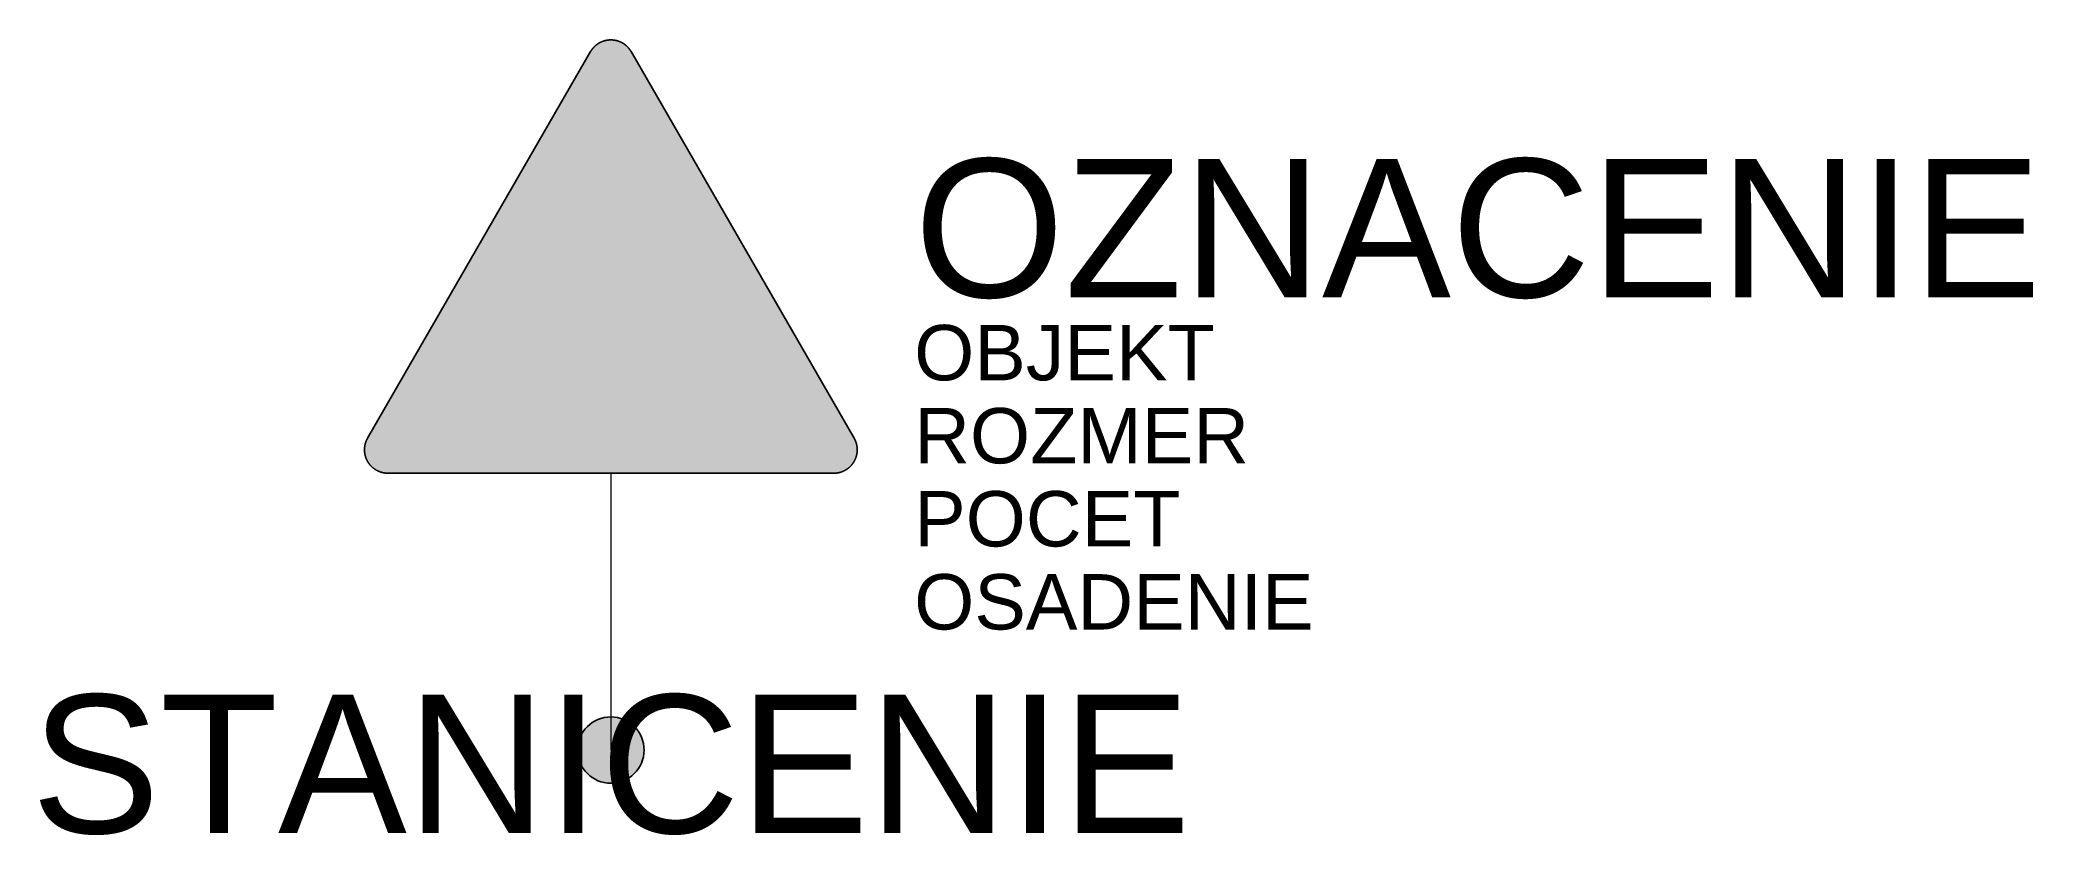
# Model space of a CAD drawing. Header units: metres. Extents: x -10.3 to 25.7, y -1.5 to 12.8.
import ezdxf
from ezdxf.enums import TextEntityAlignment as Align

# ---------------------------------------------------------------- set-up
doc = ezdxf.new("R2010")
doc.units = ezdxf.units.M
doc.layers.get('Defpoints').update_dxf_attribs({"color": 140, "lineweight": 5})
doc.styles.get("Standard").update_dxf_attribs({"font": 'arial.ttf'})

msp = doc.modelspace()

# ---------------------------------------------------------------- hatches: boundary and pattern name
at = {"true_color": 0xf1efea}
msp.add_hatch(color=7, dxfattribs=at).paths.add_polyline_path([(-4.029261, 5.000027), (-4.034526, 5.000048), (-4.039785, 5.000126), (-4.045041, 5.000279), (-4.0503, 5.000507), (-4.055481, 5.00081), (-4.06074, 5.001191), (-4.065921, 5.001572), (-4.071102, 5.002031), (-4.076283, 5.00264), (-4.081467, 5.003249), (-4.086648, 5.003858), (-4.091829, 5.00462), (-4.096935, 5.00546), (-4.102041, 5.006297), (-4.107144, 5.007212), (-4.11225, 5.008202), (-4.117356, 5.00927), (-4.122384, 5.010335), (-4.127415, 5.011556), (-4.132443, 5.012774), (-4.137474, 5.01407), (-4.142502, 5.015441), (-4.147455, 5.016812), (-4.152408, 5.018261), (-4.157361, 5.01986), (-4.162239, 5.021384), (-4.167114, 5.023061), (-4.171992, 5.024813), (-4.176867, 5.026568), (-4.18167, 5.028395), (-4.18647, 5.0303), (-4.19127, 5.032205), (-4.195995, 5.034263), (-4.200795, 5.036321), (-4.205442, 5.038379), (-4.210167, 5.040587), (-4.214817, 5.042798), (-4.219464, 5.045084), (-4.224036, 5.047445), (-4.228608, 5.049884), (-4.23318, 5.052323), (-4.237677, 5.054837), (-4.242171, 5.057429), (-4.24659, 5.060096), (-4.251012, 5.062763), (-4.255431, 5.065505), (-4.259775, 5.068247), (-4.264116, 5.071145), (-4.26846, 5.07404), (-4.272729, 5.07701), (-4.27692, 5.079983), (-4.281111, 5.083106), (-4.285302, 5.086232), (-4.289415, 5.089355), (-4.293531, 5.092631), (-4.297569, 5.09591), (-4.301607, 5.099186), (-4.30557, 5.102615), (-4.309533, 5.106044), (-4.313418, 5.109548), (-4.317228, 5.113055), (-4.321116, 5.116634), (-4.324848, 5.120294), (-4.328583, 5.124026), (-4.332315, 5.127761), (-4.335975, 5.131571), (-4.339554, 5.135381), (-4.343061, 5.139191), (-4.346565, 5.143154), (-4.349994, 5.147039), (-4.353423, 5.151077), (-4.356699, 5.15504), (-4.360053, 5.159078), (-4.363254, 5.163194), (-4.366455, 5.167307), (-4.369578, 5.171498), (-4.372626, 5.175689), (-4.375599, 5.179958), (-4.378569, 5.184149), (-4.381464, 5.188493), (-4.384362, 5.192834), (-4.387104, 5.197178), (-4.389846, 5.201597), (-4.392591, 5.206019), (-4.39518, 5.210438), (-4.397772, 5.214932), (-4.400286, 5.219429), (-4.402725, 5.224001), (-4.405164, 5.228573), (-4.407525, 5.233145), (-4.409811, 5.237792), (-4.412022, 5.242442), (-4.41423, 5.247167), (-4.416366, 5.251814), (-4.418421, 5.256614), (-4.420404, 5.261339), (-4.422384, 5.266139), (-4.424214, 5.270939), (-4.426041, 5.275742), (-4.427871, 5.280617), (-4.429548, 5.285495), (-4.431225, 5.29037), (-4.432824, 5.295248), (-4.434348, 5.300201), (-4.435797, 5.305154), (-4.437243, 5.310182), (-4.438539, 5.315135), (-4.439835, 5.320166), (-4.441131, 5.325194), (-4.442274, 5.330225), (-4.443339, 5.335253), (-4.444407, 5.340359), (-4.445397, 5.345465), (-4.446312, 5.350568), (-4.447227, 5.355674), (-4.447989, 5.360855), (-4.448751, 5.365961), (-4.449435, 5.371142), (-4.450044, 5.376326), (-4.450578, 5.381507), (-4.451037, 5.386688), (-4.451493, 5.391869), (-4.451799, 5.397128), (-4.452102, 5.402309), (-4.45233, 5.407568), (-4.452483, 5.412824), (-4.452636, 5.418083), (-4.452636, 5.423339), (-4.452636, 5.426768), (-4.452561, 5.430275), (-4.452483, 5.433779), (-4.452408, 5.437208), (-4.452255, 5.440715), (-4.452102, 5.444219), (-4.451949, 5.447648), (-4.451721, 5.451152), (-4.451493, 5.454581), (-4.451187, 5.45801), (-4.450884, 5.461517), (-4.450578, 5.464946), (-4.450197, 5.468375), (-4.449816, 5.471804), (-4.449435, 5.475308), (-4.448979, 5.478737), (-4.44852, 5.482166), (-4.448064, 5.485595), (-4.44753, 5.488949), (-4.446921, 5.492378), (-4.446387, 5.495807), (-4.445778, 5.499236), (-4.445169, 5.502587), (-4.444482, 5.506016), (-4.443798, 5.50937), (-4.443036, 5.512799), (-4.442349, 5.516153), (-4.441587, 5.519504), (-4.44075, 5.522858), (-4.43991, 5.526209), (-4.439073, 5.529563), (-4.438158, 5.532917), (-4.437321, 5.536268), (-4.436328, 5.539544), (-4.435416, 5.542898), (-4.434423, 5.546174), (-4.433358, 5.549528), (-4.432368, 5.552804), (-4.4313, 5.55608), (-4.430157, 5.559356), (-4.429014, 5.562635), (-4.427871, 5.565833), (-4.426728, 5.569112), (-4.42551, 5.572388), (-4.424289, 5.575589), (-4.422993, 5.578787), (-4.421775, 5.582066), (-4.420404, 5.585264), (-4.419108, 5.58839), (-4.417737, 5.591591), (-4.416366, 5.594789), (-4.414917, 5.597915), (-4.413468, 5.601116), (-4.412022, 5.604239), (-4.410498, 5.607362), (-4.408974, 5.610488), (-4.40745, 5.613611), (-4.405848, 5.616659), (-4.404249, 5.619785), (-4.40265, 5.622833), (-4.400973, 5.625881), (-4.399371, 5.628929), (-4.397619, 5.631977), (-4.395942, 5.635025), (-0.366591, 12.613952), (-0.364887, 12.616925), (-0.363135, 12.619898), (-0.361305, 12.622868), (-0.359478, 12.625841), (-0.357648, 12.628811), (-0.355743, 12.631709), (-0.353838, 12.634604), (-0.351933, 12.637499), (-0.350028, 12.640394), (-0.348048, 12.643214), (-0.346065, 12.646109), (-0.344085, 12.648929), (-0.342027, 12.651749), (-0.339969, 12.654491), (-0.337911, 12.657311), (-0.335778, 12.660053), (-0.333645, 12.662798), (-0.331512, 12.665465), (-0.329379, 12.668207), (-0.327168, 12.670874), (-0.324957, 12.673541), (-0.322749, 12.676208), (-0.320538, 12.6788), (-0.318252, 12.681389), (-0.315966, 12.683981), (-0.31368, 12.686573), (-0.311319, 12.689087), (-0.308955, 12.691676), (-0.306594, 12.694115), (-0.304233, 12.696629), (-0.301794, 12.699146), (-0.299355, 12.701582), (-0.296916, 12.704021), (-0.294402, 12.706385), (-0.291963, 12.708821), (-0.289449, 12.711185), (-0.286935, 12.713546), (-0.284343, 12.715832), (-0.281754, 12.718196), (-0.279237, 12.720482), (-0.27657, 12.72269), (-0.273981, 12.724976), (-0.271314, 12.727187), (-0.268647, 12.729395), (-0.26598, 12.731606), (-0.263313, 12.733739), (-0.260568, 12.735872), (-0.257826, 12.738008), (-0.255084, 12.740141), (-0.252339, 12.742199), (-0.249519, 12.744254), (-0.246702, 12.746237), (-0.243882, 12.748295), (-0.241062, 12.750275), (-0.238167, 12.752255), (-0.235272, 12.75416), (-0.232374, 12.756065), (-0.229479, 12.75797), (-0.226584, 12.759875), (-0.223611, 12.761705), (-0.220641, 12.763535), (-0.217668, 12.765287), (-0.214698, 12.767114), (-0.211725, 12.768869), (-0.208677, 12.770543), (-0.205629, 12.772298), (-0.202581, 12.773972), (-0.199533, 12.775574), (-0.196485, 12.777251), (-0.193362, 12.77885), (-0.190236, 12.780374), (-0.187188, 12.781973), (-0.184065, 12.783497), (-0.180939, 12.784946), (-0.177741, 12.78647), (-0.174615, 12.787841), (-0.171492, 12.78929), (-0.168291, 12.790661), (-0.16509, 12.792032), (-0.161889, 12.793403), (-0.158691, 12.794699), (-0.15549, 12.795995), (-0.152289, 12.797213), (-0.149013, 12.798434), (-0.145812, 12.799652), (-0.142536, 12.800873), (-0.13926, 12.802016), (-0.135981, 12.803081), (-0.132705, 12.804224), (-0.129429, 12.805292), (-0.126153, 12.806357), (-0.122877, 12.80735), (-0.119523, 12.80834), (-0.116247, 12.80933), (-0.112893, 12.810245), (-0.109542, 12.81116), (-0.106263, 12.811997), (-0.102912, 12.812912), (-0.099558, 12.813674), (-0.096207, 12.814511), (-0.092778, 12.815273), (-0.089424, 12.816035), (-0.08607, 12.816722), (-0.082641, 12.817406), (-0.07929, 12.818093), (-0.075861, 12.818702), (-0.072507, 12.819311), (-0.069078, 12.819923), (-0.065649, 12.820454), (-0.06222, 12.820988), (-0.058791, 12.821447), (-0.055362, 12.821903), (-0.051933, 12.822359), (-0.048504, 12.822818), (-0.045075, 12.823199), (-0.041646, 12.823502), (-0.038142, 12.823883), (-0.034713, 12.824189), (-0.031284, 12.824417), (-0.027777, 12.824645), (-0.024348, 12.824876), (-0.020844, 12.825026), (-0.017415, 12.825257), (-0.013911, 12.825332), (-0.010482, 12.825485), (-0.006975, 12.82556), (-0.003471, 12.82556), (-0.000042, 12.82556), (0.003465, 12.82556), (0.006969, 12.82556), (0.010398, 12.825485), (0.013902, 12.825332), (0.017409, 12.825257), (0.020838, 12.825026), (0.024342, 12.824876), (0.027771, 12.824645), (0.0312, 12.824417), (0.034707, 12.824189), (0.038136, 12.823883), (0.041565, 12.823502), (0.045069, 12.823199), (0.048498, 12.822818), (0.051927, 12.822359), (0.055356, 12.821903), (0.058785, 12.821447), (0.062214, 12.820988), (0.065643, 12.820454), (0.069072, 12.819923), (0.072426, 12.819311), (0.075855, 12.818702), (0.079284, 12.818093), (0.082635, 12.817406), (0.086064, 12.816722), (0.089418, 12.816035), (0.092769, 12.815273), (0.096123, 12.814511), (0.099477, 12.813674), (0.102828, 12.812912), (0.106182, 12.811997), (0.109533, 12.81116), (0.112887, 12.810245), (0.116241, 12.80933), (0.119517, 12.80834), (0.122868, 12.80735), (0.126147, 12.806357), (0.129423, 12.805292), (0.132699, 12.804224), (0.135975, 12.803081), (0.139251, 12.802016), (0.14253, 12.800873), (0.145728, 12.799652), (0.149007, 12.798434), (0.152205, 12.797213), (0.155484, 12.795995), (0.158682, 12.794699), (0.161883, 12.793403), (0.165084, 12.792032), (0.168207, 12.790661), (0.171408, 12.78929), (0.174609, 12.787841), (0.177732, 12.78647), (0.180858, 12.784946), (0.183981, 12.783497), (0.187107, 12.781973), (0.19023, 12.780374), (0.193353, 12.77885), (0.196401, 12.777251), (0.199449, 12.775574), (0.202575, 12.773972), (0.205623, 12.772298), (0.208593, 12.770543), (0.211641, 12.768869), (0.214689, 12.767114), (0.217662, 12.765287), (0.220635, 12.763535), (0.223605, 12.761705), (0.2265, 12.759875), (0.229473, 12.75797), (0.232368, 12.756065), (0.235263, 12.75416), (0.238161, 12.752255), (0.240978, 12.750275), (0.243876, 12.748295), (0.246693, 12.746237), (0.249438, 12.744254), (0.252258, 12.742199), (0.255, 12.740141), (0.25782, 12.738008), (0.260562, 12.735872), (0.263229, 12.733739), (0.265974, 12.731606), (0.268641, 12.729395), (0.271308, 12.727187), (0.273897, 12.724976), (0.276564, 12.72269), (0.279156, 12.720482), (0.281745, 12.718196), (0.284337, 12.715832), (0.286851, 12.713546), (0.289443, 12.711185), (0.291957, 12.708821), (0.294396, 12.706385), (0.29691, 12.704021), (0.299349, 12.701582), (0.301788, 12.699146), (0.304149, 12.696629), (0.306588, 12.694115), (0.308949, 12.691676), (0.311313, 12.689087), (0.313599, 12.686573), (0.31596, 12.683981), (0.318246, 12.681389), (0.320457, 12.6788), (0.322743, 12.676208), (0.324951, 12.673541), (0.327162, 12.670874), (0.32937, 12.668207), (0.331506, 12.665465), (0.333639, 12.662798), (0.335772, 12.660053), (0.337905, 12.657311), (0.339963, 12.654491), (0.342021, 12.651749), (0.344001, 12.648929), (0.346059, 12.646109), (0.348039, 12.643214), (0.349944, 12.640394), (0.351927, 12.637499), (0.353832, 12.634604), (0.355737, 12.631709), (0.357564, 12.628811), (0.359469, 12.625841), (0.361299, 12.622868), (0.363051, 12.619898), (0.364881, 12.616925), (0.366558, 12.613877), (4.395909, 5.635025), (4.397613, 5.631977), (4.39929, 5.628929), (4.400967, 5.625881), (4.402641, 5.622833), (4.404243, 5.619785), (4.405842, 5.616659), (4.407444, 5.613611), (4.408968, 5.610488), (4.410492, 5.607362), (4.412016, 5.604239), (4.413462, 5.601116), (4.414911, 5.597915), (4.416282, 5.594789), (4.417731, 5.591591), (4.419102, 5.58839), (4.420398, 5.585264), (4.421691, 5.582066), (4.422987, 5.578787), (4.424283, 5.575589), (4.425501, 5.572388), (4.426722, 5.569112), (4.427865, 5.565833), (4.429008, 5.562635), (4.430151, 5.559356), (4.431216, 5.55608), (4.432284, 5.552804), (4.433352, 5.549528), (4.434342, 5.546174), (4.435332, 5.542898), (4.436322, 5.539544), (4.437237, 5.536268), (4.438152, 5.532917), (4.439067, 5.529563), (4.439904, 5.526209), (4.440741, 5.522858), (4.441503, 5.519504), (4.442265, 5.516153), (4.443027, 5.512799), (4.443714, 5.50937), (4.444476, 5.506016), (4.445085, 5.502587), (4.445772, 5.499236), (4.446306, 5.495807), (4.446915, 5.492378), (4.447449, 5.488949), (4.44798, 5.485595), (4.448514, 5.482166), (4.448973, 5.478737), (4.449354, 5.475308), (4.44981, 5.471804), (4.450191, 5.468375), (4.450572, 5.464946), (4.450878, 5.461517), (4.451181, 5.45801), (4.451409, 5.454581), (4.45164, 5.451152), (4.451868, 5.447648), (4.452096, 5.444219), (4.452249, 5.440715), (4.452324, 5.437208), (4.452477, 5.433779), (4.452552, 5.430275), (4.452552, 5.426768), (4.452552, 5.423339), (4.452552, 5.418083), (4.452477, 5.412824), (4.452324, 5.407568), (4.452096, 5.402309), (4.45179, 5.397128), (4.451409, 5.391869), (4.451028, 5.386688), (4.450497, 5.381507), (4.449963, 5.376326), (4.449354, 5.371142), (4.448667, 5.365961), (4.44798, 5.360855), (4.447143, 5.355674), (4.446306, 5.350568), (4.445391, 5.345465), (4.444401, 5.340359), (4.443333, 5.335253), (4.44219, 5.330225), (4.441047, 5.325194), (4.439829, 5.320166), (4.438533, 5.315135), (4.437162, 5.310182), (4.435788, 5.305154), (4.434264, 5.300201), (4.43274, 5.295248), (4.431141, 5.29037), (4.429542, 5.285495), (4.427787, 5.280617), (4.426035, 5.275742), (4.424208, 5.270939), (4.422303, 5.266139), (4.420398, 5.261339), (4.41834, 5.256614), (4.416282, 5.251814), (4.414149, 5.247167), (4.412016, 5.242442), (4.40973, 5.237792), (4.407444, 5.233145), (4.405158, 5.228573), (4.402719, 5.224001), (4.40028, 5.219429), (4.397766, 5.214932), (4.395174, 5.210438), (4.392507, 5.206019), (4.38984, 5.201597), (4.387098, 5.197178), (4.384278, 5.192834), (4.381458, 5.188493), (4.378563, 5.184149), (4.37559, 5.179958), (4.37262, 5.175689), (4.369494, 5.171498), (4.366371, 5.167307), (4.363248, 5.163194), (4.359969, 5.159078), (4.356693, 5.15504), (4.353417, 5.151077), (4.349988, 5.147039), (4.346559, 5.143154), (4.343055, 5.139191), (4.339548, 5.135381), (4.335966, 5.131571), (4.332309, 5.127761), (4.328577, 5.124026), (4.324842, 5.120294), (4.321107, 5.116634), (4.317222, 5.113055), (4.313412, 5.109548), (4.309449, 5.106044), (4.305564, 5.102615), (4.301526, 5.099186), (4.297563, 5.09591), (4.293525, 5.092631), (4.289409, 5.089355), (4.285293, 5.086232), (4.281102, 5.083106), (4.276911, 5.079983), (4.272645, 5.07701), (4.268379, 5.07404), (4.26411, 5.071145), (4.259766, 5.068247), (4.255425, 5.065505), (4.251003, 5.062763), (4.246584, 5.060096), (4.242165, 5.057429), (4.237668, 5.054837), (4.233174, 5.052323), (4.228602, 5.049884), (4.22403, 5.047445), (4.21938, 5.045084), (4.214808, 5.042798), (4.210161, 5.040587), (4.205436, 5.038379), (4.200711, 5.036321), (4.195989, 5.034263), (4.191264, 5.032205), (4.186464, 5.0303), (4.181661, 5.028395), (4.176861, 5.026568), (4.171986, 5.024813), (4.167108, 5.023061), (4.16223, 5.021384), (4.157277, 5.01986), (4.152402, 5.018261), (4.147449, 5.016812), (4.142418, 5.015441), (4.137465, 5.01407), (4.132437, 5.012774), (4.127409, 5.011556), (4.122378, 5.010335), (4.117272, 5.00927), (4.112244, 5.008202), (4.107138, 5.007212), (4.102032, 5.006297), (4.096929, 5.00546), (4.091745, 5.00462), (4.086642, 5.003858), (4.081458, 5.003249), (4.076277, 5.00264), (4.071096, 5.002031), (4.065915, 5.001572), (4.060656, 5.001191), (4.055475, 5.00081), (4.050216, 5.000507), (4.045035, 5.000279), (4.039779, 5.000126), (4.03452, 5.000048), (4.029261, 4.999973)])
at = {"true_color": 0xba1e10}
h = msp.add_hatch(color=22, dxfattribs=at)
h.paths.add_polyline_path([(-4.029261, 5.158775), (-4.036128, 5.15885), (-4.042908, 5.159078), (-4.049613, 5.159537), (-4.056321, 5.160068), (-4.063026, 5.16083), (-4.069578, 5.161823), (-4.076133, 5.162888), (-4.08261, 5.164109), (-4.089009, 5.16548), (-4.095411, 5.167079), (-4.101735, 5.168756), (-4.107984, 5.170661), (-4.114155, 5.172641), (-4.120251, 5.174777), (-4.126272, 5.177063), (-4.13229, 5.179499), (-4.138158, 5.182091), (-4.144026, 5.184833), (-4.149741, 5.187653), (-4.155381, 5.190701), (-4.161018, 5.193827), (-4.166505, 5.197025), (-4.171914, 5.200454), (-4.177248, 5.203961), (-4.182432, 5.207543), (-4.187613, 5.211275), (-4.192641, 5.215163), (-4.197594, 5.219201), (-4.202472, 5.223239), (-4.207197, 5.227505), (-4.211844, 5.231774), (-4.216341, 5.236268), (-4.220835, 5.240765), (-4.225104, 5.245412), (-4.22937, 5.250215), (-4.233486, 5.255015), (-4.237446, 5.259968), (-4.241334, 5.264996), (-4.245066, 5.270177), (-4.248648, 5.275436), (-4.252155, 5.280695), (-4.255584, 5.286104), (-4.258782, 5.291666), (-4.261908, 5.297228), (-4.264956, 5.302868), (-4.267776, 5.308658), (-4.270518, 5.314451), (-4.27311, 5.320319), (-4.275546, 5.326337), (-4.277832, 5.332358), (-4.279968, 5.338454), (-4.281948, 5.344625), (-4.283853, 5.350874), (-4.28553, 5.357198), (-4.287129, 5.3636), (-4.2885, 5.369999), (-4.289721, 5.376476), (-4.290864, 5.383031), (-4.291779, 5.389661), (-4.292541, 5.396288), (-4.293072, 5.402996), (-4.293531, 5.409701), (-4.293759, 5.416481), (-4.293912, 5.423339), (-4.293834, 5.425475), (-4.293834, 5.427683), (-4.293834, 5.429816), (-4.293759, 5.432027), (-4.293684, 5.43416), (-4.293531, 5.436371), (-4.293453, 5.438504), (-4.293303, 5.440715), (-4.29315, 5.442848), (-4.292997, 5.445056), (-4.292769, 5.447192), (-4.292616, 5.449325), (-4.292388, 5.451458), (-4.29216, 5.453669), (-4.291854, 5.455802), (-4.291626, 5.457935), (-4.29132, 5.460068), (-4.291017, 5.462201), (-4.290711, 5.464337), (-4.29033, 5.46647), (-4.289949, 5.468603), (-4.289568, 5.470736), (-4.289187, 5.472869), (-4.288806, 5.475005), (-4.28835, 5.477138), (-4.287891, 5.479196), (-4.287435, 5.481329), (-4.286976, 5.483462), (-4.286445, 5.48552), (-4.285911, 5.487653), (-4.285377, 5.489711), (-4.284843, 5.491769), (-4.284309, 5.493902), (-4.2837, 5.49596), (-4.283091, 5.498015), (-4.282482, 5.500073), (-4.281873, 5.502206), (-4.281186, 5.504264), (-4.280499, 5.506247), (-4.279815, 5.508302), (-4.279128, 5.51036), (-4.278444, 5.512418), (-4.277682, 5.514476), (-4.27692, 5.516456), (-4.276158, 5.518514), (-4.275396, 5.520494), (-4.274556, 5.522477), (-4.273719, 5.524535), (-4.272879, 5.526515), (-4.272042, 5.528495), (-4.271205, 5.530478), (-4.27029, 5.532458), (-4.269375, 5.534441), (-4.26846, 5.536346), (-4.267545, 5.538326), (-4.266633, 5.540306), (-4.26564, 5.542211), (-4.26465, 5.544194), (-4.26366, 5.546099), (-4.26267, 5.548004), (-4.261602, 5.549909), (-4.260537, 5.551814), (-4.259469, 5.553719), (-4.258401, 5.555624), (-0.229092, 12.534575), (-0.22689, 12.538364), (-0.224604, 12.542096), (-0.22224, 12.545831), (-0.219801, 12.549488), (-0.217365, 12.553145), (-0.214773, 12.556727), (-0.212259, 12.560231), (-0.209592, 12.563738), (-0.206925, 12.567167), (-0.20418, 12.570518), (-0.201363, 12.573872), (-0.198543, 12.577148), (-0.195648, 12.580349), (-0.192675, 12.58355), (-0.189702, 12.586673), (-0.186654, 12.589721), (-0.183606, 12.592769), (-0.180483, 12.595742), (-0.177282, 12.598637), (-0.174081, 12.601457), (-0.170805, 12.604277), (-0.167529, 12.607019), (-0.164175, 12.609761), (-0.160824, 12.612353), (-0.157395, 12.614945), (-0.153888, 12.617459), (-0.150384, 12.619898), (-0.14688, 12.622334), (-0.143298, 12.624698), (-0.139641, 12.626984), (-0.135981, 12.629192), (-0.132324, 12.631403), (-0.128592, 12.633461), (-0.124782, 12.635519), (-0.121047, 12.637499), (-0.117162, 12.639479), (-0.113352, 12.641309), (-0.109464, 12.643139), (-0.105501, 12.644891), (-0.101616, 12.646568), (-0.097578, 12.648167), (-0.093615, 12.649691), (-0.089577, 12.651215), (-0.085539, 12.652664), (-0.081423, 12.653957), (-0.077307, 12.655253), (-0.073194, 12.656474), (-0.069078, 12.657692), (-0.064887, 12.65876), (-0.060696, 12.659825), (-0.05643, 12.66074), (-0.052239, 12.661655), (-0.04797, 12.662492), (-0.043704, 12.663179), (-0.03936, 12.663863), (-0.035094, 12.664475), (-0.03075, 12.665006), (-0.026406, 12.66554), (-0.021987, 12.665921), (-0.017643, 12.666227), (-0.013224, 12.66653), (-0.00888, 12.666683), (-0.004461, 12.666761), (-0.000042, 12.666836), (0.004377, 12.666761), (0.008799, 12.666683), (0.013218, 12.66653), (0.017637, 12.666227), (0.021981, 12.665921), (0.026325, 12.66554), (0.030666, 12.665006), (0.03501, 12.664475), (0.039354, 12.663863), (0.04362, 12.663179), (0.047889, 12.662492), (0.052155, 12.661655), (0.056424, 12.66074), (0.060615, 12.659825), (0.064881, 12.65876), (0.068997, 12.657692), (0.073188, 12.656474), (0.077301, 12.655253), (0.081417, 12.653957), (0.08553, 12.652664), (0.089571, 12.651215), (0.093609, 12.649691), (0.097572, 12.648167), (0.101532, 12.646568), (0.105495, 12.644891), (0.109458, 12.643139), (0.113343, 12.641309), (0.117153, 12.639479), (0.120963, 12.637499), (0.124773, 12.635519), (0.128583, 12.633461), (0.132243, 12.631403), (0.135975, 12.629192), (0.139632, 12.626984), (0.143214, 12.624698), (0.146796, 12.622334), (0.150378, 12.619898), (0.153882, 12.617459), (0.157311, 12.614945), (0.16074, 12.612353), (0.164169, 12.609761), (0.167523, 12.607019), (0.170799, 12.604277), (0.174075, 12.601457), (0.177276, 12.598637), (0.180477, 12.595742), (0.1836, 12.592769), (0.186648, 12.589721), (0.189696, 12.586673), (0.192669, 12.58355), (0.195639, 12.580349), (0.198537, 12.577148), (0.201354, 12.573872), (0.204174, 12.570518), (0.206919, 12.567167), (0.209586, 12.563738), (0.212253, 12.560231), (0.214842, 12.556727), (0.217356, 12.553145), (0.219795, 12.549488), (0.222234, 12.545831), (0.224595, 12.542096), (0.226881, 12.538364), (0.229167, 12.534554), (4.258443, 5.555651), (4.259463, 5.553719), (4.260528, 5.551814), (4.261596, 5.549909), (4.262664, 5.548004), (4.263654, 5.546099), (4.264644, 5.544194), (4.265634, 5.542211), (4.266549, 5.540306), (4.267539, 5.538326), (4.268454, 5.536346), (4.269369, 5.534441), (4.270284, 5.532458), (4.271196, 5.530478), (4.272036, 5.528495), (4.272873, 5.526515), (4.273713, 5.524535), (4.27455, 5.522477), (4.275312, 5.520494), (4.276149, 5.518514), (4.276911, 5.516456), (4.277673, 5.514476), (4.27836, 5.512418), (4.279122, 5.51036), (4.279809, 5.508302), (4.280493, 5.506247), (4.28118, 5.504264), (4.281789, 5.502206), (4.282476, 5.500073), (4.283085, 5.498015), (4.283694, 5.49596), (4.284228, 5.493902), (4.284837, 5.491769), (4.285371, 5.489711), (4.285905, 5.487653), (4.286436, 5.48552), (4.286895, 5.483462), (4.287429, 5.481329), (4.287885, 5.479196), (4.288341, 5.477138), (4.288722, 5.475005), (4.289181, 5.472869), (4.289562, 5.470736), (4.289943, 5.468603), (4.290324, 5.46647), (4.290627, 5.464337), (4.290933, 5.462201), (4.291239, 5.460068), (4.291542, 5.457935), (4.291848, 5.455802), (4.292076, 5.453669), (4.292304, 5.451458), (4.292532, 5.449325), (4.292763, 5.447192), (4.292913, 5.445056), (4.293144, 5.442848), (4.293294, 5.440715), (4.293372, 5.438504), (4.293525, 5.436371), (4.2936, 5.43416), (4.293675, 5.432027), (4.293753, 5.429816), (4.293828, 5.427683), (4.293828, 5.425475), (4.293828, 5.423339), (4.293753, 5.416481), (4.293525, 5.409701), (4.293066, 5.402996), (4.292457, 5.396288), (4.291695, 5.389661), (4.29078, 5.383031), (4.289715, 5.376476), (4.288494, 5.369999), (4.287048, 5.3636), (4.285524, 5.357198), (4.283769, 5.350874), (4.281942, 5.344625), (4.279959, 5.338454), (4.277751, 5.332358), (4.275465, 5.326337), (4.273026, 5.320319), (4.270434, 5.314451), (4.267767, 5.308658), (4.264872, 5.302868), (4.261902, 5.297228), (4.258776, 5.291666), (4.2555, 5.286104), (4.252146, 5.280695), (4.248642, 5.275436), (4.24506, 5.270177), (4.24125, 5.264996), (4.23744, 5.259968), (4.233402, 5.255015), (4.229286, 5.250215), (4.225095, 5.245412), (4.220754, 5.240765), (4.216332, 5.236268), (4.211838, 5.231774), (4.207188, 5.227505), (4.202388, 5.223239), (4.197588, 5.219201), (4.192635, 5.215163), (4.187529, 5.211275), (4.182423, 5.207543), (4.177167, 5.203961), (4.171833, 5.200454), (4.166421, 5.197025), (4.160937, 5.193827), (4.155372, 5.190701), (4.149735, 5.187653), (4.143942, 5.184833), (4.138152, 5.182091), (4.132284, 5.179499), (4.126266, 5.177063), (4.120245, 5.174777), (4.114149, 5.172641), (4.107978, 5.170661), (4.101729, 5.168756), (4.095405, 5.167079), (4.089003, 5.16548), (4.082601, 5.164109), (4.076124, 5.162888), (4.069572, 5.161823), (4.062942, 5.16083), (4.056312, 5.160068), (4.049607, 5.159537), (4.042902, 5.159078), (4.036119, 5.15885), (4.029261, 5.158775)])
h.paths.add_polyline_path([(-3.11268, 5.952527), (0.000015, 11.34395), (3.112755, 5.952527)], flags=16)
at = {"true_color": 0x292829}
h = msp.add_hatch(color=250, dxfattribs=at)
edge = h.paths.add_edge_path()
edge.add_line((-0.16683, 6.21731), (-0.204453, 7.232696))
edge.add_line((-0.204453, 7.232696), (-0.204486, 7.23332))
edge.add_line((-0.204486, 7.23332), (-0.204561, 7.233929))
edge.add_line((-0.204561, 7.233929), (-0.204561, 7.234613))
edge.add_line((-0.204561, 7.234613), (-0.204639, 7.235225))
edge.add_line((-0.204639, 7.235225), (-0.204714, 7.235909))
edge.add_line((-0.204714, 7.235909), (-0.204714, 7.236518))
edge.add_line((-0.204714, 7.236518), (-0.204792, 7.237205))
edge.add_line((-0.204792, 7.237205), (-0.204867, 7.237814))
edge.add_line((-0.204867, 7.237814), (-0.204942, 7.238423))
edge.add_line((-0.204942, 7.238423), (-0.20502, 7.23911))
edge.add_line((-0.20502, 7.23911), (-0.205095, 7.239719))
edge.add_line((-0.205095, 7.239719), (-0.205173, 7.240406))
edge.add_line((-0.205173, 7.240406), (-0.205248, 7.241015))
edge.add_line((-0.205248, 7.241015), (-0.205323, 7.241624))
edge.add_line((-0.205323, 7.241624), (-0.205476, 7.242311))
edge.add_line((-0.205476, 7.242311), (-0.205554, 7.24292))
edge.add_line((-0.205554, 7.24292), (-0.205704, 7.243529))
edge.add_line((-0.205704, 7.243529), (-0.205782, 7.244216))
edge.add_line((-0.205782, 7.244216), (-0.205935, 7.244825))
edge.add_line((-0.205935, 7.244825), (-0.20601, 7.245434))
edge.add_line((-0.20601, 7.245434), (-0.206163, 7.246043))
edge.add_line((-0.206163, 7.246043), (-0.206316, 7.24673))
edge.add_line((-0.206316, 7.24673), (-0.206466, 7.247339))
edge.add_line((-0.206466, 7.247339), (-0.206619, 7.247948))
edge.add_line((-0.206619, 7.247948), (-0.206772, 7.24856))
edge.add_line((-0.206772, 7.24856), (-0.206925, 7.249169))
edge.add_line((-0.206925, 7.249169), (-0.207078, 7.249853))
edge.add_line((-0.207078, 7.249853), (-0.207228, 7.250465))
edge.add_line((-0.207228, 7.250465), (-0.207459, 7.251074))
edge.add_line((-0.207459, 7.251074), (-0.207609, 7.251683))
edge.add_line((-0.207609, 7.251683), (-0.20784, 7.252292))
edge.add_line((-0.20784, 7.252292), (-0.20799, 7.252901))
edge.add_line((-0.20799, 7.252901), (-0.208221, 7.253513))
edge.add_line((-0.208221, 7.253513), (-0.208371, 7.254122))
edge.add_line((-0.208371, 7.254122), (-0.208602, 7.254731))
edge.add_line((-0.208602, 7.254731), (-0.20883, 7.25534))
edge.add_line((-0.20883, 7.25534), (-0.209058, 7.255949))
edge.add_line((-0.209058, 7.255949), (-0.209286, 7.256561))
edge.add_line((-0.209286, 7.256561), (-0.209439, 7.25717))
edge.add_line((-0.209439, 7.25717), (-0.209745, 7.257779))
edge.add_line((-0.209745, 7.257779), (-0.209973, 7.258388))
edge.add_line((-0.209973, 7.258388), (-0.210201, 7.258922))
edge.add_line((-0.210201, 7.258922), (-0.210429, 7.259531))
edge.add_line((-0.210429, 7.259531), (-0.210657, 7.26014))
edge.add_line((-0.210657, 7.26014), (-0.210963, 7.260752))
edge.add_line((-0.210963, 7.260752), (-0.211191, 7.261283))
edge.add_line((-0.211191, 7.261283), (-0.211497, 7.261895))
edge.add_line((-0.211497, 7.261895), (-0.211725, 7.262504))
edge.add_line((-0.211725, 7.262504), (-0.212031, 7.263038))
edge.add_line((-0.212031, 7.263038), (-0.212334, 7.263647))
edge.add_line((-0.212334, 7.263647), (-0.212562, 7.264256))
edge.add_line((-0.212562, 7.264256), (-0.212868, 7.26479))
edge.add_line((-0.212868, 7.26479), (-0.213174, 7.265399))
edge.add_line((-0.213174, 7.265399), (-0.213477, 7.265933))
edge.add_line((-0.213477, 7.265933), (-0.213783, 7.266542))
edge.add_line((-0.213783, 7.266542), (-0.214086, 7.267076))
edge.add_line((-0.214086, 7.267076), (-0.214392, 7.26761))
edge.add_line((-0.214392, 7.26761), (-0.214773, 7.268219))
edge.add_line((-0.214773, 7.268219), (-0.215079, 7.268753))
edge.add_line((-0.215079, 7.268753), (-0.215382, 7.269284))
edge.add_line((-0.215382, 7.269284), (-0.215763, 7.269896))
edge.add_line((-0.215763, 7.269896), (-0.216069, 7.270427))
edge.add_line((-0.216069, 7.270427), (-0.21645, 7.270961))
edge.add_line((-0.21645, 7.270961), (-0.216753, 7.271495))
edge.add_line((-0.216753, 7.271495), (-0.520176, 7.74074))
edge.add_line((-0.520176, 7.74074), (-0.995274, 7.992251))
edge.add_line((-0.995274, 7.992251), (-1.715226, 6.632294))
edge.add_line((-1.715226, 6.632294), (-1.716369, 6.630197))
edge.add_line((-1.716369, 6.630197), (-1.717437, 6.628061))
edge.add_line((-1.717437, 6.628061), (-1.718505, 6.626006))
edge.add_line((-1.718505, 6.626006), (-1.719495, 6.62387))
edge.add_line((-1.719495, 6.62387), (-1.72056, 6.621815))
edge.add_line((-1.72056, 6.621815), (-1.721553, 6.619679))
edge.add_line((-1.721553, 6.619679), (-1.722543, 6.617546))
edge.add_line((-1.722543, 6.617546), (-1.723533, 6.615413))
edge.add_line((-1.723533, 6.615413), (-1.724448, 6.61328))
edge.add_line((-1.724448, 6.61328), (-1.725438, 6.611147))
edge.add_line((-1.725438, 6.611147), (-1.726353, 6.609011))
edge.add_line((-1.726353, 6.609011), (-1.727268, 6.606878))
edge.add_line((-1.727268, 6.606878), (-1.72818, 6.60467))
edge.add_line((-1.72818, 6.60467), (-1.72902, 6.602534))
edge.add_line((-1.72902, 6.602534), (-1.729857, 6.600326))
edge.add_line((-1.729857, 6.600326), (-1.730697, 6.598193))
edge.add_line((-1.730697, 6.598193), (-1.731534, 6.595982))
edge.add_line((-1.731534, 6.595982), (-1.732371, 6.593771))
edge.add_line((-1.732371, 6.593771), (-1.733133, 6.591638))
edge.add_line((-1.733133, 6.591638), (-1.733895, 6.58943))
edge.add_line((-1.733895, 6.58943), (-1.734657, 6.587219))
edge.add_line((-1.734657, 6.587219), (-1.735419, 6.585008))
edge.add_line((-1.735419, 6.585008), (-1.736181, 6.5828))
edge.add_line((-1.736181, 6.5828), (-1.736868, 6.580514))
edge.add_line((-1.736868, 6.580514), (-1.737555, 6.578303))
edge.add_line((-1.737555, 6.578303), (-1.738239, 6.576095))
edge.add_line((-1.738239, 6.576095), (-1.738848, 6.573884))
edge.add_line((-1.738848, 6.573884), (-1.739535, 6.571598))
edge.add_line((-1.739535, 6.571598), (-1.740144, 6.569387))
edge.add_line((-1.740144, 6.569387), (-1.740753, 6.567101))
edge.add_line((-1.740753, 6.567101), (-1.741287, 6.564815))
edge.add_line((-1.741287, 6.564815), (-1.741896, 6.562607))
edge.add_line((-1.741896, 6.562607), (-1.74243, 6.560321))
edge.add_line((-1.74243, 6.560321), (-1.742964, 6.558035))
edge.add_line((-1.742964, 6.558035), (-1.743498, 6.555824))
edge.add_line((-1.743498, 6.555824), (-1.744032, 6.553538))
edge.add_line((-1.744032, 6.553538), (-1.744488, 6.551252))
edge.add_line((-1.744488, 6.551252), (-1.744944, 6.548966))
edge.add_line((-1.744944, 6.548966), (-1.745403, 6.54668))
edge.add_line((-1.745403, 6.54668), (-1.745859, 6.544394))
edge.add_line((-1.745859, 6.544394), (-1.74624, 6.542108))
edge.add_line((-1.74624, 6.542108), (-1.746621, 6.539747))
edge.add_line((-1.746621, 6.539747), (-1.747002, 6.537461))
edge.add_line((-1.747002, 6.537461), (-1.747383, 6.535175))
edge.add_line((-1.747383, 6.535175), (-1.747764, 6.532889))
edge.add_line((-1.747764, 6.532889), (-1.74807, 6.530525))
edge.add_line((-1.74807, 6.530525), (-1.748373, 6.528239))
edge.add_line((-1.748373, 6.528239), (-1.748679, 6.525953))
edge.add_line((-1.748679, 6.525953), (-1.748907, 6.523592))
edge.add_line((-1.748907, 6.523592), (-1.749213, 6.521306))
edge.add_line((-1.749213, 6.521306), (-1.749441, 6.518945))
edge.add_line((-1.749441, 6.518945), (-1.749669, 6.516659))
edge.add_line((-1.749669, 6.516659), (-1.749897, 6.514295))
edge.add_line((-1.749897, 6.514295), (-1.75005, 6.511934))
edge.add_line((-1.75005, 6.511934), (-1.750203, 6.509648))
edge.add_line((-1.750203, 6.509648), (-1.750356, 6.507284))
edge.add_line((-1.750356, 6.507284), (-1.750509, 6.504998))
edge.add_line((-1.750509, 6.504998), (-1.750584, 6.502637))
edge.add_line((-1.750584, 6.502637), (-1.750737, 6.500276))
edge.add_line((-1.750737, 6.500276), (-1.750812, 6.497912))
edge.add_line((-1.750812, 6.497912), (-1.75089, 6.495626))
edge.add_line((-1.75089, 6.495626), (-1.75089, 6.493265))
edge.add_line((-1.75089, 6.493265), (-1.750965, 6.490901))
edge.add_line((-1.750965, 6.490901), (-1.750965, 6.48854))
edge.add_line((-1.750965, 6.48854), (-1.75089, 6.483206))
edge.add_line((-1.75089, 6.483206), (-1.750737, 6.477947))
edge.add_line((-1.750737, 6.477947), (-1.750509, 6.472613))
edge.add_line((-1.750509, 6.472613), (-1.750203, 6.467357))
edge.add_line((-1.750203, 6.467357), (-1.749822, 6.462098))
edge.add_line((-1.749822, 6.462098), (-1.749288, 6.456842))
edge.add_line((-1.749288, 6.456842), (-1.748679, 6.451583))
edge.add_line((-1.748679, 6.451583), (-1.74807, 6.446402))
edge.add_line((-1.74807, 6.446402), (-1.747308, 6.441221))
edge.add_line((-1.747308, 6.441221), (-1.746393, 6.436037))
edge.add_line((-1.746393, 6.436037), (-1.745478, 6.430934))
edge.add_line((-1.745478, 6.430934), (-1.744488, 6.425828))
edge.add_line((-1.744488, 6.425828), (-1.743345, 6.420722))
edge.add_line((-1.743345, 6.420722), (-1.742202, 6.415694))
edge.add_line((-1.742202, 6.415694), (-1.740906, 6.410663))
edge.add_line((-1.740906, 6.410663), (-1.739535, 6.405635))
edge.add_line((-1.739535, 6.405635), (-1.738086, 6.400682))
edge.add_line((-1.738086, 6.400682), (-1.736562, 6.395729))
edge.add_line((-1.736562, 6.395729), (-1.734963, 6.390776))
edge.add_line((-1.734963, 6.390776), (-1.733286, 6.385898))
edge.add_line((-1.733286, 6.385898), (-1.731534, 6.381023))
edge.add_line((-1.731534, 6.381023), (-1.729704, 6.37622))
edge.add_line((-1.729704, 6.37622), (-1.727724, 6.37142))
edge.add_line((-1.727724, 6.37142), (-1.725744, 6.366695))
edge.add_line((-1.725744, 6.366695), (-1.723686, 6.361973))
edge.add_line((-1.723686, 6.361973), (-1.721475, 6.357323))
edge.add_line((-1.721475, 6.357323), (-1.719267, 6.352676))
edge.add_line((-1.719267, 6.352676), (-1.716981, 6.348104))
edge.add_line((-1.716981, 6.348104), (-1.714542, 6.343532))
edge.add_line((-1.714542, 6.343532), (-1.712103, 6.339035))
edge.add_line((-1.712103, 6.339035), (-1.709511, 6.334541))
edge.add_line((-1.709511, 6.334541), (-1.706922, 6.330119))
edge.add_line((-1.706922, 6.330119), (-1.704255, 6.3257))
edge.add_line((-1.704255, 6.3257), (-1.70151, 6.321356))
edge.add_line((-1.70151, 6.321356), (-1.698615, 6.31709))
edge.add_line((-1.698615, 6.31709), (-1.69572, 6.312824))
edge.add_line((-1.69572, 6.312824), (-1.692747, 6.308633))
edge.add_line((-1.692747, 6.308633), (-1.689699, 6.304517))
edge.add_line((-1.689699, 6.304517), (-1.686576, 6.300401))
edge.add_line((-1.686576, 6.300401), (-1.683375, 6.296363))
edge.add_line((-1.683375, 6.296363), (-1.680174, 6.2924))
edge.add_line((-1.680174, 6.2924), (-1.676823, 6.28844))
edge.add_line((-1.676823, 6.28844), (-1.673469, 6.284552))
edge.add_line((-1.673469, 6.284552), (-1.669965, 6.280742))
edge.add_line((-1.669965, 6.280742), (-1.666458, 6.276932))
edge.add_line((-1.666458, 6.276932), (-1.662879, 6.2732))
edge.add_line((-1.662879, 6.2732), (-1.659219, 6.26954))
edge.add_line((-1.659219, 6.26954), (-1.655487, 6.265961))
edge.add_line((-1.655487, 6.265961), (-1.651677, 6.262379))
edge.add_line((-1.651677, 6.262379), (-1.647867, 6.25895))
edge.add_line((-1.647867, 6.25895), (-1.643904, 6.255521))
edge.add_line((-1.643904, 6.255521), (-1.639941, 6.252167))
edge.add_line((-1.639941, 6.252167), (-1.635903, 6.248816))
edge.add_line((-1.635903, 6.248816), (-1.631787, 6.245615))
edge.add_line((-1.631787, 6.245615), (-1.627596, 6.242489))
edge.add_line((-1.627596, 6.242489), (-1.623405, 6.239366))
edge.add_line((-1.623405, 6.239366), (-1.619139, 6.236318))
edge.add_line((-1.619139, 6.236318), (-1.614795, 6.233345))
edge.add_line((-1.614795, 6.233345), (-1.610376, 6.23045))
edge.add_line((-1.610376, 6.23045), (-1.605957, 6.22763))
edge.add_line((-1.605957, 6.22763), (-1.601385, 6.224888))
edge.add_line((-1.601385, 6.224888), (-1.596813, 6.222221))
edge.add_line((-1.596813, 6.222221), (-1.592241, 6.219629))
edge.add_line((-1.592241, 6.219629), (-1.587516, 6.21704))
edge.add_line((-1.587516, 6.21704), (-0.828171, 7.65131))
edge.add_line((-0.828171, 7.65131), (-0.509052, 7.157945))
edge.add_line((-0.509052, 7.157945), (-0.485166, 6.512903))
edge.add_line((-0.485166, 6.512903), (-0.484827, 6.505151))
edge.add_line((-0.484827, 6.505151), (-0.484215, 6.497456))
edge.add_line((-0.484215, 6.497456), (-0.483531, 6.489911))
edge.add_line((-0.483531, 6.489911), (-0.482541, 6.482369))
edge.add_line((-0.482541, 6.482369), (-0.481473, 6.474824))
edge.add_line((-0.481473, 6.474824), (-0.480177, 6.467432))
edge.add_line((-0.480177, 6.467432), (-0.478653, 6.46004))
edge.add_line((-0.478653, 6.46004), (-0.477054, 6.452726))
edge.add_line((-0.477054, 6.452726), (-0.475224, 6.445562))
edge.add_line((-0.475224, 6.445562), (-0.473244, 6.438401))
edge.add_line((-0.473244, 6.438401), (-0.471111, 6.431315))
edge.add_line((-0.471111, 6.431315), (-0.468747, 6.424304))
edge.add_line((-0.468747, 6.424304), (-0.466308, 6.417293))
edge.add_line((-0.466308, 6.417293), (-0.463641, 6.41051))
edge.add_line((-0.463641, 6.41051), (-0.460824, 6.40373))
edge.add_line((-0.460824, 6.40373), (-0.457926, 6.397025))
edge.add_line((-0.457926, 6.397025), (-0.454803, 6.390395))
edge.add_line((-0.454803, 6.390395), (-0.451527, 6.38384))
edge.add_line((-0.451527, 6.38384), (-0.448098, 6.377441))
edge.add_line((-0.448098, 6.377441), (-0.444591, 6.371117))
edge.add_line((-0.444591, 6.371117), (-0.440859, 6.364868))
edge.add_line((-0.440859, 6.364868), (-0.437049, 6.358694))
edge.add_line((-0.437049, 6.358694), (-0.433086, 6.352676))
edge.add_line((-0.433086, 6.352676), (-0.42897, 6.346733))
edge.add_line((-0.42897, 6.346733), (-0.424704, 6.340865))
edge.add_line((-0.424704, 6.340865), (-0.42036, 6.33515))
edge.add_line((-0.42036, 6.33515), (-0.415788, 6.32951))
edge.add_line((-0.415788, 6.32951), (-0.411216, 6.324023))
edge.add_line((-0.411216, 6.324023), (-0.406416, 6.318614))
edge.add_line((-0.406416, 6.318614), (-0.401538, 6.31328))
edge.add_line((-0.401538, 6.31328), (-0.39651, 6.308099))
edge.add_line((-0.39651, 6.308099), (-0.391404, 6.303068))
edge.add_line((-0.391404, 6.303068), (-0.386148, 6.298115))
edge.add_line((-0.386148, 6.298115), (-0.380814, 6.293315))
edge.add_line((-0.380814, 6.293315), (-0.375327, 6.28859))
edge.add_line((-0.375327, 6.28859), (-0.369765, 6.284096))
edge.add_line((-0.369765, 6.284096), (-0.36405, 6.279599))
edge.add_line((-0.36405, 6.279599), (-0.358257, 6.275333))
edge.add_line((-0.358257, 6.275333), (-0.352389, 6.271142))
edge.add_line((-0.352389, 6.271142), (-0.346371, 6.267104))
edge.add_line((-0.346371, 6.267104), (-0.340275, 6.263216))
edge.add_line((-0.340275, 6.263216), (-0.334101, 6.259484))
edge.add_line((-0.334101, 6.259484), (-0.327777, 6.255902))
edge.add_line((-0.327777, 6.255902), (-0.321453, 6.252395))
edge.add_line((-0.321453, 6.252395), (-0.314976, 6.249119))
edge.add_line((-0.314976, 6.249119), (-0.308424, 6.245918))
edge.add_line((-0.308424, 6.245918), (-0.301794, 6.242948))
edge.add_line((-0.301794, 6.242948), (-0.295089, 6.240053))
edge.add_line((-0.295089, 6.240053), (-0.288231, 6.237386))
edge.add_line((-0.288231, 6.237386), (-0.281373, 6.234794))
edge.add_line((-0.281373, 6.234794), (-0.274437, 6.232433))
edge.add_line((-0.274437, 6.232433), (-0.267426, 6.230222))
edge.add_line((-0.267426, 6.230222), (-0.26034, 6.228164))
edge.add_line((-0.26034, 6.228164), (-0.253179, 6.226259))
edge.add_line((-0.253179, 6.226259), (-0.24594, 6.224582))
edge.add_line((-0.24594, 6.224582), (-0.238623, 6.222983))
edge.add_line((-0.238623, 6.222983), (-0.231231, 6.221612))
edge.add_line((-0.231231, 6.221612), (-0.223842, 6.220469))
edge.add_line((-0.223842, 6.220469), (-0.216372, 6.219401))
edge.add_line((-0.216372, 6.219401), (-0.20883, 6.218564))
edge.add_line((-0.20883, 6.218564), (-0.201285, 6.217955))
edge.add_line((-0.201285, 6.217955), (-0.193665, 6.217421))
edge.add_line((-0.193665, 6.217421), (-0.18597, 6.217193))
edge.add_line((-0.18597, 6.217193), (-0.178272, 6.21704))
edge.add_line((-0.178272, 6.21704), (-0.177891, 6.21704))
edge.add_line((-0.177891, 6.21704), (-0.17751, 6.21704))
edge.add_line((-0.17751, 6.21704), (-0.177207, 6.21704))
edge.add_line((-0.177207, 6.21704), (-0.176826, 6.21704))
edge.add_line((-0.176826, 6.21704), (-0.176445, 6.217115))
edge.add_line((-0.176445, 6.217115), (-0.176139, 6.217115))
edge.add_line((-0.176139, 6.217115), (-0.175758, 6.217115))
edge.add_line((-0.175758, 6.217115), (-0.175377, 6.217115))
edge.add_line((-0.175377, 6.217115), (-0.175074, 6.217115))
edge.add_line((-0.175074, 6.217115), (-0.174693, 6.217115))
edge.add_line((-0.174693, 6.217115), (-0.174387, 6.217115))
edge.add_line((-0.174387, 6.217115), (-0.174006, 6.217115))
edge.add_line((-0.174006, 6.217115), (-0.173625, 6.217115))
edge.add_line((-0.173625, 6.217115), (-0.173319, 6.217115))
edge.add_line((-0.173319, 6.217115), (-0.172938, 6.217115))
edge.add_line((-0.172938, 6.217115), (-0.172557, 6.217115))
edge.add_line((-0.172557, 6.217115), (-0.172254, 6.217115))
edge.add_line((-0.172254, 6.217115), (-0.171873, 6.217115))
edge.add_line((-0.171873, 6.217115), (-0.171492, 6.217115))
edge.add_line((-0.171492, 6.217115), (-0.171186, 6.217193))
edge.add_line((-0.171186, 6.217193), (-0.170805, 6.217193))
edge.add_line((-0.170805, 6.217193), (-0.170424, 6.217193))
edge.add_line((-0.170424, 6.217193), (-0.170043, 6.217193))
edge.add_line((-0.170043, 6.217193), (-0.16974, 6.217193))
edge.add_line((-0.16974, 6.217193), (-0.169359, 6.217193))
edge.add_line((-0.169359, 6.217193), (-0.168978, 6.217193))
edge.add_line((-0.168978, 6.217193), (-0.168672, 6.217193))
edge.add_line((-0.168672, 6.217193), (-0.168291, 6.217268))
edge.add_line((-0.168291, 6.217268), (-0.16791, 6.217268))
edge.add_line((-0.16791, 6.217268), (-0.167604, 6.217268))
edge.add_line((-0.167604, 6.217268), (-0.167223, 6.217268))
edge.add_line((-0.167223, 6.217268), (-0.166842, 6.217268))
h.paths.add_polyline_path([(-0.959343, 8.06009), (-0.532452, 8.866415), (-0.836565, 8.866415), (-1.01991, 8.520137), (-0.838545, 8.370362), (-0.899154, 8.255882), (-1.08051, 8.405669), (-1.161792, 8.252084), (-1.165902, 8.254247), (-1.170015, 8.256533), (-1.173978, 8.258894), (-1.177941, 8.261333), (-1.181826, 8.263772), (-1.185714, 8.266286), (-1.189524, 8.268878), (-1.193256, 8.271545), (-1.196916, 8.274287), (-1.200573, 8.277029), (-1.204155, 8.279849), (-1.207734, 8.282744), (-1.211163, 8.285642), (-1.214592, 8.28869), (-1.218021, 8.291738), (-1.2213, 8.294786), (-1.224576, 8.297984), (-1.227777, 8.301185), (-1.2309, 8.304461), (-1.234023, 8.30774), (-1.237071, 8.311091), (-1.240044, 8.31452), (-1.242939, 8.317949), (-1.245759, 8.321456), (-1.248579, 8.32496), (-1.251321, 8.328542), (-1.253988, 8.332199), (-1.25658, 8.335856), (-1.259094, 8.339591), (-1.261608, 8.343323), (-1.263972, 8.347133), (-1.266333, 8.350943), (-1.268619, 8.354831), (-1.270905, 8.358716), (-1.273038, 8.362679), (-1.275096, 8.366642), (-1.277154, 8.37068), (-1.279134, 8.374718), (-1.280964, 8.378834), (-1.282791, 8.382947), (-1.284546, 8.387138), (-1.286298, 8.391329), (-1.287897, 8.39552), (-1.289421, 8.399789), (-1.29087, 8.404055), (-1.292316, 8.408324), (-1.293612, 8.412665), (-1.294908, 8.417009), (-1.296126, 8.421428), (-1.297194, 8.42585), (-1.298262, 8.430269), (-1.299252, 8.434688), (-1.300089, 8.439185), (-1.300929, 8.443679), (-1.301691, 8.448176), (-1.3023, 8.452748), (-1.302909, 8.457242), (-1.303443, 8.461814), (-1.303899, 8.466386), (-1.304205, 8.471036), (-1.304508, 8.475683), (-1.304739, 8.480255), (-1.304814, 8.484905), (-1.304889, 8.489552), (-1.304889, 8.49161), (-1.304814, 8.493668), (-1.304814, 8.495723), (-1.304739, 8.497781), (-1.304661, 8.499839), (-1.304586, 8.501897), (-1.304508, 8.503955), (-1.304358, 8.50601), (-1.304205, 8.507993), (-1.304052, 8.510051), (-1.303899, 8.512106), (-1.303746, 8.514164), (-1.303518, 8.516147), (-1.303365, 8.518202), (-1.303137, 8.52026), (-1.302909, 8.522243), (-1.302603, 8.524298), (-1.302375, 8.526356), (-1.302072, 8.528339), (-1.301766, 8.530394), (-1.30146, 8.532377), (-1.301079, 8.534435), (-1.300776, 8.536415), (-1.300395, 8.538395), (-1.300014, 8.540453), (-1.299633, 8.542436), (-1.299174, 8.544416), (-1.298793, 8.546396), (-1.298337, 8.548379), (-1.297881, 8.550359), (-1.297422, 8.552417), (-1.296966, 8.554397), (-1.296432, 8.556302), (-1.295898, 8.558285), (-1.295364, 8.560265), (-1.294833, 8.562248), (-1.294299, 8.564228), (-1.29369, 8.566133), (-1.293156, 8.568113), (-1.292547, 8.570096), (-1.291935, 8.572001), (-1.291251, 8.573981), (-1.290642, 8.575886), (-1.289955, 8.577791), (-1.289268, 8.579774), (-1.288584, 8.581679), (-1.287897, 8.583584), (-1.287135, 8.585489), (-1.286451, 8.587394), (-1.285689, 8.589299), (-1.284927, 8.591204), (-1.284087, 8.593109), (-1.283325, 8.595014), (-1.282488, 8.596841), (-1.281726, 8.598746), (-1.280886, 8.600576), (-1.279974, 8.602481), (-1.279134, 8.604308), (-1.278219, 8.606213), (-1.277382, 8.608043), (-1.276467, 8.609873), (-1.275477, 8.6117), (-1.274562, 8.61353), (-1.273647, 8.615357), (-1.052487, 9.033017), (-1.050915, 9.035906), (-1.049316, 9.038801), (-1.047639, 9.041696), (-1.045887, 9.044516), (-1.044135, 9.047261), (-1.042305, 9.050003), (-1.040475, 9.052745), (-1.03857, 9.055412), (-1.036665, 9.058079), (-1.034685, 9.060671), (-1.032627, 9.063185), (-1.030569, 9.065777), (-1.028514, 9.068216), (-1.026378, 9.070652), (-1.02417, 9.073091), (-1.021959, 9.075455), (-1.019751, 9.077816), (-1.017465, 9.080102), (-1.015101, 9.082313), (-1.01274, 9.084521), (-1.010376, 9.086654), (-1.00794, 9.08879), (-1.005423, 9.090845), (-1.002987, 9.092903), (-1.00047, 9.094886), (-0.997881, 9.096866), (-0.995289, 9.098771), (-0.9927, 9.100601), (-0.990033, 9.102428), (-0.987366, 9.10418), (-0.984621, 9.105935), (-0.981879, 9.107609), (-0.979134, 9.109286), (-0.976317, 9.11081), (-0.973497, 9.112412), (-0.970677, 9.113858), (-0.967782, 9.115307), (-0.964887, 9.116753), (-0.961989, 9.118049), (-0.959019, 9.119345), (-0.956046, 9.120641), (-0.953076, 9.121859), (-0.950028, 9.123002), (-0.947055, 9.12407), (-0.943932, 9.125135), (-0.940884, 9.126128), (-0.937836, 9.127118), (-0.93471, 9.128033), (-0.931587, 9.12887), (-0.928386, 9.129632), (-0.925263, 9.130394), (-0.922062, 9.131081), (-0.918861, 9.13169), (-0.91566, 9.132299), (-0.912459, 9.132833), (-0.909183, 9.133289), (-0.905982, 9.133748), (-0.902706, 9.134129), (-0.89943, 9.134432), (-0.896154, 9.13466), (-0.8928, 9.134891), (-0.889524, 9.135041), (-0.88617, 9.135119), (-0.882894, 9.135119), (-0.205239, 9.135167), (-0.197322, 9.135041), (-0.189474, 9.134738), (-0.181626, 9.134204), (-0.173853, 9.133517), (-0.166158, 9.13268), (-0.15846, 9.131612), (-0.150918, 9.130319), (-0.143373, 9.12887), (-0.135906, 9.127271), (-0.128514, 9.125441), (-0.1212, 9.123461), (-0.113961, 9.121325), (-0.106722, 9.118964), (-0.099636, 9.116525), (-0.092625, 9.113858), (-0.085689, 9.110963), (-0.078831, 9.10799), (-0.072126, 9.104867), (-0.065421, 9.101513), (-0.058869, 9.098084), (-0.052392, 9.094427), (-0.04599, 9.090695), (-0.039741, 9.086732), (-0.033492, 9.082694), (-0.027474, 9.078503), (-0.021453, 9.074081), (-0.015663, 9.069587), (-0.00987, 9.065015), (-0.004233, 9.060215), (0.001254, 9.055337), (0.006663, 9.050309), (0.011922, 9.045203), (0.017103, 9.039869), (0.022134, 9.034535), (0.027009, 9.028973), (0.031734, 9.023333), (0.036381, 9.017618), (0.040878, 9.01175), (0.045222, 9.005807), (0.049413, 8.999711), (0.053526, 8.99354), (0.057414, 8.987291), (0.061224, 8.980889), (0.064806, 8.974412), (0.06831, 8.967782), (0.071586, 8.961155), (0.074787, 8.954372), (0.07776, 8.947514), (0.080577, 8.940581), (0.083244, 8.93357), (0.085761, 8.926484), (0.088047, 8.91932), (0.090255, 8.912081), (0.092238, 8.904767), (0.09399, 8.897375), (0.095667, 8.889908), (0.097113, 8.882363), (0.098334, 8.874743), (0.099399, 8.867123), (0.100314, 8.85935), (0.101001, 8.851577), (0.101457, 8.843807), (0.101763, 8.835881), (0.101913, 8.827955), (0.101913, 8.827652), (0.101913, 8.827346), (0.101913, 8.827043), (0.101913, 8.826737), (0.101913, 8.826431), (0.101913, 8.826128), (0.101913, 8.825822), (0.101838, 8.825519), (0.101838, 8.825213), (0.101838, 8.824907), (0.101838, 8.824604), (0.101838, 8.824298), (0.101838, 8.823995), (0.101838, 8.823614), (0.101838, 8.823308), (0.101838, 8.823002), (0.101838, 8.822699), (0.101838, 8.822393), (0.101838, 8.82209), (0.101838, 8.821784), (0.101838, 8.821478), (0.101838, 8.821175), (0.101838, 8.820869), (0.101763, 8.820566), (0.101763, 8.82026), (0.101763, 8.819954), (0.101763, 8.819651), (0.101763, 8.819345), (0.101763, 8.819042), (0.101763, 8.818736), (0.101763, 8.81843), (0.101763, 8.818127), (0.101685, 8.817746), (0.101685, 8.81744), (0.101685, 8.817137), (0.101685, 8.816831), (0.101685, 8.816525), (0.101685, 8.816222), (0.101685, 8.815916), (0.10161, 8.815613), (0.10161, 8.815307), (0.10161, 8.815001), (0.10161, 8.814698), (0.10161, 8.814392), (0.10161, 8.814089), (0.101532, 8.813783), (0.101532, 8.813477), (0.101532, 8.813174), (0.101532, 8.812868), (0.101532, 8.812565), (0.101532, 8.812184), (0.101457, 8.811878), (0.101457, 8.811572), (0.101457, 8.811269), (0.101457, 8.810963), (0.101382, 8.81066), (0.101382, 8.810354), (0.101382, 8.810048), (0.101382, 8.809745), (0.101382, 8.809439), (0.101304, 8.809136), (0.101304, 8.80883), (0.101304, 8.808524), (0.101304, 8.808221), (0.026316, 7.655987), (0.74685, 7.056866), (0.7455, 7.055315), (0.744204, 7.053791), (0.742833, 7.052267), (0.741462, 7.050743), (0.740166, 7.049219), (0.738795, 7.047773), (0.737421, 7.046249), (0.735975, 7.0448), (0.734604, 7.043351), (0.733155, 7.041905), (0.731784, 7.040456), (0.730335, 7.03901), (0.728889, 7.037636), (0.72744, 7.036265), (0.725991, 7.034819), (0.724545, 7.033445), (0.723021, 7.032074), (0.721572, 7.030778), (0.720048, 7.029407), (0.718524, 7.028111), (0.717, 7.02674), (0.715476, 7.025444), (0.713952, 7.024151), (0.712428, 7.022855), (0.710829, 7.021559), (0.709305, 7.020341), (0.707703, 7.01912), (0.706104, 7.017824), (0.704505, 7.016606), (0.702903, 7.015388), (0.701304, 7.014167), (0.699702, 7.013024), (0.698028, 7.011806), (0.696426, 7.010663), (0.694749, 7.00952), (0.693075, 7.008377), (0.691398, 7.007234), (0.689721, 7.006166), (0.688044, 7.005023), (0.686367, 7.003958), (0.684693, 7.00289), (0.682938, 7.001822), (0.681264, 7.000757), (0.679509, 6.999689), (0.677835, 6.998699), (0.67608, 6.997631), (0.674328, 6.996641), (0.672576, 6.995651), (0.670824, 6.994661), (0.668994, 6.993746), (0.667242, 6.992756), (0.66549, 6.991841), (0.66366, 6.990926), (0.661833, 6.990011), (0.660078, 6.989099), (0.658251, 6.988259), (0.656421, 6.987344), (0.654594, 6.986507), (0.652764, 6.98567), (0.650934, 6.98483), (0.649029, 6.983993), (0.647202, 6.983231), (0.645297, 6.982391), (0.643467, 6.981629), (0.016218, 7.499798), (0.007827, 7.369529), (0.001179, 7.370021), (-0.005376, 7.37063), (-0.011853, 7.37147), (-0.01833, 7.37246), (-0.024729, 7.373603), (-0.031131, 7.374821), (-0.03738, 7.37627), (-0.043629, 7.377794), (-0.0498, 7.379546), (-0.055896, 7.381376), (-0.061917, 7.383356), (-0.067935, 7.385489), (-0.073878, 7.387775), (-0.079671, 7.390139), (-0.085461, 7.392653), (-0.091176, 7.39532), (-0.096816, 7.39814), (-0.102378, 7.401035), (-0.107787, 7.404083), (-0.113199, 7.407206), (-0.118533, 7.410485), (-0.123714, 7.413914), (-0.128895, 7.417418), (-0.133926, 7.421), (-0.138879, 7.424732), (-0.143754, 7.42862), (-0.148554, 7.432583), (-0.153204, 7.436621), (-0.157851, 7.440812), (-0.16227, 7.445078), (-0.166692, 7.449422), (-0.170958, 7.453919), (-0.175149, 7.458491), (-0.179265, 7.463138), (-0.183225, 7.467863), (-0.187113, 7.472738), (-0.190845, 7.477691), (-0.194505, 7.482644), (-0.198009, 7.487828), (-0.201438, 7.493009), (-0.204714, 7.498265), (-0.20784, 7.503599), (-0.210888, 7.509011), (-0.213858, 7.514573), (-0.216678, 7.520135), (-0.219345, 7.525775), (-0.221859, 7.53149), (-0.224298, 7.53728), (-0.226584, 7.543148), (-0.228717, 7.549091), (-0.2307, 7.555112), (-0.232605, 7.56113), (-0.234357, 7.567226), (-0.235956, 7.5734), (-0.237405, 7.579571), (-0.238701, 7.585895), (-0.239844, 7.592222), (-0.240834, 7.598546), (-0.241671, 7.605023), (-0.242433, 7.611422), (-0.242967, 7.617977), (-0.243348, 7.624529), (-0.243576, 7.631084), (-0.243654, 7.637711), (-0.243654, 7.638017), (-0.243654, 7.638245), (-0.243654, 7.638551), (-0.243654, 7.638779), (-0.243654, 7.639085), (-0.243654, 7.639313), (-0.243654, 7.639616), (-0.243654, 7.639847), (-0.243654, 7.64015), (-0.243654, 7.640456), (-0.243654, 7.640684), (-0.243654, 7.64099), (-0.243654, 7.641218), (-0.243654, 7.641521), (-0.243654, 7.641752), (-0.243654, 7.642055), (-0.243654, 7.642283), (-0.243654, 7.642589), (-0.243654, 7.642895), (-0.243654, 7.643123), (-0.243654, 7.643426), (-0.243576, 7.643657), (-0.243576, 7.64396), (-0.243576, 7.644188), (-0.243576, 7.644494), (-0.243576, 7.644722), (-0.243576, 7.645028), (-0.243576, 7.645331), (-0.243576, 7.645562), (-0.243576, 7.645865), (-0.243576, 7.646093), (-0.243501, 7.646399), (-0.243501, 7.646627), (-0.243501, 7.646933), (-0.243501, 7.647161), (-0.243501, 7.647467), (-0.243501, 7.647695), (-0.243501, 7.647998), (-0.243501, 7.648304), (-0.243423, 7.648532), (-0.243423, 7.648838), (-0.243423, 7.649066), (-0.243423, 7.649372), (-0.243423, 7.6496), (-0.243423, 7.649903), (-0.243348, 7.650134), (-0.243348, 7.650437), (-0.243348, 7.650665), (-0.243348, 7.650971), (-0.243348, 7.651277), (-0.243348, 7.651505), (-0.243273, 7.651808), (-0.243273, 7.652039), (-0.243273, 7.652342), (-0.243273, 7.65257), (-0.243273, 7.652876), (-0.243195, 7.653104), (-0.243195, 7.65341), (-0.243195, 7.653713), (-0.243195, 7.653944), (-0.243195, 7.654247), (-0.24312, 7.654475), (-0.24312, 7.654781), (-0.24312, 7.655009), (-0.239475, 7.71101), (-0.415506, 7.856405), (-0.354897, 7.970885), (-0.229389, 7.867199), (-0.198336, 8.348699), (-0.484257, 7.808621)], flags=16)
edge = h.paths.add_edge_path(flags=16)
edge.add_line((0.620262, 9.288752), (0.620151, 9.296129))
edge.add_line((0.620151, 9.296129), (0.619845, 9.303521))
edge.add_line((0.619845, 9.303521), (0.619389, 9.310835))
edge.add_line((0.619389, 9.310835), (0.618702, 9.318152))
edge.add_line((0.618702, 9.318152), (0.61794, 9.325391))
edge.add_line((0.61794, 9.325391), (0.616875, 9.332552))
edge.add_line((0.616875, 9.332552), (0.615732, 9.339716))
edge.add_line((0.615732, 9.339716), (0.614358, 9.346727))
edge.add_line((0.614358, 9.346727), (0.612834, 9.353735))
edge.add_line((0.612834, 9.353735), (0.61116, 9.360671))
edge.add_line((0.61116, 9.360671), (0.60933, 9.367529))
edge.add_line((0.60933, 9.367529), (0.607272, 9.374309))
edge.add_line((0.607272, 9.374309), (0.605064, 9.381092))
edge.add_line((0.605064, 9.381092), (0.602778, 9.387722))
edge.add_line((0.602778, 9.387722), (0.600261, 9.394274))
edge.add_line((0.600261, 9.394274), (0.597594, 9.400829))
edge.add_line((0.597594, 9.400829), (0.594777, 9.407228))
edge.add_line((0.594777, 9.407228), (0.591804, 9.413552))
edge.add_line((0.591804, 9.413552), (0.588756, 9.419801))
edge.add_line((0.588756, 9.419801), (0.58548, 9.425975))
edge.add_line((0.58548, 9.425975), (0.582051, 9.432071))
edge.add_line((0.582051, 9.432071), (0.578544, 9.438014))
edge.add_line((0.578544, 9.438014), (0.574887, 9.443957))
edge.add_line((0.574887, 9.443957), (0.571077, 9.449747))
edge.add_line((0.571077, 9.449747), (0.567114, 9.455387))
edge.add_line((0.567114, 9.455387), (0.563001, 9.461027))
edge.add_line((0.563001, 9.461027), (0.55881, 9.466511))
edge.add_line((0.55881, 9.466511), (0.554466, 9.471923))
edge.add_line((0.554466, 9.471923), (0.550047, 9.477179))
edge.add_line((0.550047, 9.477179), (0.545397, 9.482363))
edge.add_line((0.545397, 9.482363), (0.54075, 9.487391))
edge.add_line((0.54075, 9.487391), (0.535872, 9.492344))
edge.add_line((0.535872, 9.492344), (0.530919, 9.497144))
edge.add_line((0.530919, 9.497144), (0.525891, 9.501869))
edge.add_line((0.525891, 9.501869), (0.52071, 9.506441))
edge.add_line((0.52071, 9.506441), (0.515451, 9.510938))
edge.add_line((0.515451, 9.510938), (0.510042, 9.515279))
edge.add_line((0.510042, 9.515279), (0.504555, 9.51947))
edge.add_line((0.504555, 9.51947), (0.498993, 9.523586))
edge.add_line((0.498993, 9.523586), (0.493278, 9.527549))
edge.add_line((0.493278, 9.527549), (0.487485, 9.531359))
edge.add_line((0.487485, 9.531359), (0.48162, 9.535016))
edge.add_line((0.48162, 9.535016), (0.475599, 9.53852))
edge.add_line((0.475599, 9.53852), (0.469503, 9.541949))
edge.add_line((0.469503, 9.541949), (0.463407, 9.545228))
edge.add_line((0.463407, 9.545228), (0.457158, 9.548276))
edge.add_line((0.457158, 9.548276), (0.450759, 9.551246))
edge.add_line((0.450759, 9.551246), (0.444357, 9.554066))
edge.add_line((0.444357, 9.554066), (0.43788, 9.556733))
edge.add_line((0.43788, 9.556733), (0.431328, 9.559247))
edge.add_line((0.431328, 9.559247), (0.42462, 9.561533))
edge.add_line((0.42462, 9.561533), (0.417915, 9.563744))
edge.add_line((0.417915, 9.563744), (0.411135, 9.565802))
edge.add_line((0.411135, 9.565802), (0.404277, 9.567629))
edge.add_line((0.404277, 9.567629), (0.397341, 9.569306))
edge.add_line((0.397341, 9.569306), (0.39033, 9.57083))
edge.add_line((0.39033, 9.57083), (0.383244, 9.572201))
edge.add_line((0.383244, 9.572201), (0.376158, 9.573344))
edge.add_line((0.376158, 9.573344), (0.368994, 9.574412))
edge.add_line((0.368994, 9.574412), (0.361755, 9.575174))
edge.add_line((0.361755, 9.575174), (0.354441, 9.575858))
edge.add_line((0.354441, 9.575858), (0.347127, 9.576317))
edge.add_line((0.347127, 9.576317), (0.339735, 9.57662))
edge.add_line((0.339735, 9.57662), (0.332268, 9.576698))
edge.add_line((0.332268, 9.576698), (0.324876, 9.57662))
edge.add_line((0.324876, 9.57662), (0.317484, 9.576317))
edge.add_line((0.317484, 9.576317), (0.310092, 9.575858))
edge.add_line((0.310092, 9.575858), (0.302853, 9.575174))
edge.add_line((0.302853, 9.575174), (0.295614, 9.574412))
edge.add_line((0.295614, 9.574412), (0.288453, 9.573344))
edge.add_line((0.288453, 9.573344), (0.281289, 9.572201))
edge.add_line((0.281289, 9.572201), (0.274278, 9.57083))
edge.add_line((0.274278, 9.57083), (0.267267, 9.569306))
edge.add_line((0.267267, 9.569306), (0.260334, 9.567629))
edge.add_line((0.260334, 9.567629), (0.253476, 9.565802))
edge.add_line((0.253476, 9.565802), (0.246618, 9.563744))
edge.add_line((0.246618, 9.563744), (0.239913, 9.561533))
edge.add_line((0.239913, 9.561533), (0.233283, 9.559247))
edge.add_line((0.233283, 9.559247), (0.226653, 9.556733))
edge.add_line((0.226653, 9.556733), (0.220176, 9.554066))
edge.add_line((0.220176, 9.554066), (0.213777, 9.551246))
edge.add_line((0.213777, 9.551246), (0.20745, 9.548276))
edge.add_line((0.20745, 9.548276), (0.201204, 9.545228))
edge.add_line((0.201204, 9.545228), (0.19503, 9.541949))
edge.add_line((0.19503, 9.541949), (0.188934, 9.53852))
edge.add_line((0.188934, 9.53852), (0.182991, 9.535016))
edge.add_line((0.182991, 9.535016), (0.177048, 9.531359))
edge.add_line((0.177048, 9.531359), (0.171255, 9.527549))
edge.add_line((0.171255, 9.527549), (0.16554, 9.523586))
edge.add_line((0.16554, 9.523586), (0.159978, 9.51947))
edge.add_line((0.159978, 9.51947), (0.154491, 9.515279))
edge.add_line((0.154491, 9.515279), (0.149082, 9.510938))
edge.add_line((0.149082, 9.510938), (0.143823, 9.506441))
edge.add_line((0.143823, 9.506441), (0.138642, 9.501869))
edge.add_line((0.138642, 9.501869), (0.133614, 9.497144))
edge.add_line((0.133614, 9.497144), (0.128661, 9.492344))
edge.add_line((0.128661, 9.492344), (0.123861, 9.487391))
edge.add_line((0.123861, 9.487391), (0.119136, 9.482363))
edge.add_line((0.119136, 9.482363), (0.114564, 9.477179))
edge.add_line((0.114564, 9.477179), (0.110067, 9.471923))
edge.add_line((0.110067, 9.471923), (0.105723, 9.466511))
edge.add_line((0.105723, 9.466511), (0.101532, 9.461027))
edge.add_line((0.101532, 9.461027), (0.097419, 9.455387))
edge.add_line((0.097419, 9.455387), (0.093456, 9.449747))
edge.add_line((0.093456, 9.449747), (0.089646, 9.443957))
edge.add_line((0.089646, 9.443957), (0.085989, 9.438014))
edge.add_line((0.085989, 9.438014), (0.082482, 9.432071))
edge.add_line((0.082482, 9.432071), (0.079053, 9.425975))
edge.add_line((0.079053, 9.425975), (0.075777, 9.419801))
edge.add_line((0.075777, 9.419801), (0.072729, 9.413552))
edge.add_line((0.072729, 9.413552), (0.069759, 9.407228))
edge.add_line((0.069759, 9.407228), (0.066939, 9.400829))
edge.add_line((0.066939, 9.400829), (0.064272, 9.394274))
edge.add_line((0.064272, 9.394274), (0.061758, 9.387722))
edge.add_line((0.061758, 9.387722), (0.059394, 9.381092))
edge.add_line((0.059394, 9.381092), (0.057261, 9.374309))
edge.add_line((0.057261, 9.374309), (0.055203, 9.367529))
edge.add_line((0.055203, 9.367529), (0.053376, 9.360671))
edge.add_line((0.053376, 9.360671), (0.051699, 9.353735))
edge.add_line((0.051699, 9.353735), (0.050175, 9.346727))
edge.add_line((0.050175, 9.346727), (0.048804, 9.339716))
edge.add_line((0.048804, 9.339716), (0.047583, 9.332552))
edge.add_line((0.047583, 9.332552), (0.046593, 9.325391))
edge.add_line((0.046593, 9.325391), (0.045756, 9.318152))
edge.add_line((0.045756, 9.318152), (0.045144, 9.310835))
edge.add_line((0.045144, 9.310835), (0.044688, 9.303521))
edge.add_line((0.044688, 9.303521), (0.044382, 9.296129))
edge.add_line((0.044382, 9.296129), (0.044307, 9.288737))
edge.add_line((0.044307, 9.288737), (0.044382, 9.28127))
edge.add_line((0.044382, 9.28127), (0.044688, 9.273878))
edge.add_line((0.044688, 9.273878), (0.045144, 9.266564))
edge.add_line((0.045144, 9.266564), (0.045756, 9.259247))
edge.add_line((0.045756, 9.259247), (0.046593, 9.252008))
edge.add_line((0.046593, 9.252008), (0.047583, 9.244847))
edge.add_line((0.047583, 9.244847), (0.048804, 9.237761))
edge.add_line((0.048804, 9.237761), (0.050175, 9.230672))
edge.add_line((0.050175, 9.230672), (0.051699, 9.223664))
edge.add_line((0.051699, 9.223664), (0.053376, 9.216728))
edge.add_line((0.053376, 9.216728), (0.055203, 9.20987))
edge.add_line((0.055203, 9.20987), (0.057261, 9.20309))
edge.add_line((0.057261, 9.20309), (0.059394, 9.196382))
edge.add_line((0.059394, 9.196382), (0.061758, 9.189677))
edge.add_line((0.061758, 9.189677), (0.064272, 9.183125))
edge.add_line((0.064272, 9.183125), (0.066939, 9.176648))
edge.add_line((0.066939, 9.176648), (0.069759, 9.170246))
edge.add_line((0.069759, 9.170246), (0.072729, 9.163847))
edge.add_line((0.072729, 9.163847), (0.075777, 9.157598))
edge.add_line((0.075777, 9.157598), (0.079053, 9.151424))
edge.add_line((0.079053, 9.151424), (0.082482, 9.145406))
edge.add_line((0.082482, 9.145406), (0.085989, 9.139385))
edge.add_line((0.085989, 9.139385), (0.089646, 9.133517))
edge.add_line((0.089646, 9.133517), (0.093456, 9.127727))
edge.add_line((0.093456, 9.127727), (0.097419, 9.122012))
edge.add_line((0.097419, 9.122012), (0.101532, 9.11645))
edge.add_line((0.101532, 9.11645), (0.105723, 9.110963))
edge.add_line((0.105723, 9.110963), (0.110067, 9.105554))
edge.add_line((0.110067, 9.105554), (0.114564, 9.100295))
edge.add_line((0.114564, 9.100295), (0.119136, 9.095114))
edge.add_line((0.119136, 9.095114), (0.123861, 9.090083))
edge.add_line((0.123861, 9.090083), (0.128661, 9.08513))
edge.add_line((0.128661, 9.08513), (0.133614, 9.080255))
edge.add_line((0.133614, 9.080255), (0.138642, 9.075605))
edge.add_line((0.138642, 9.075605), (0.143823, 9.070958))
edge.add_line((0.143823, 9.070958), (0.149082, 9.066539))
edge.add_line((0.149082, 9.066539), (0.154491, 9.062195))
edge.add_line((0.154491, 9.062195), (0.159978, 9.058004))
edge.add_line((0.159978, 9.058004), (0.16554, 9.053888))
edge.add_line((0.16554, 9.053888), (0.171255, 9.049928))
edge.add_line((0.171255, 9.049928), (0.177048, 9.046118))
edge.add_line((0.177048, 9.046118), (0.182991, 9.042458))
edge.add_line((0.182991, 9.042458), (0.188934, 9.038954))
edge.add_line((0.188934, 9.038954), (0.19503, 9.035525))
edge.add_line((0.19503, 9.035525), (0.201204, 9.032249))
edge.add_line((0.201204, 9.032249), (0.20745, 9.029201))
edge.add_line((0.20745, 9.029201), (0.213777, 9.026228))
edge.add_line((0.213777, 9.026228), (0.220176, 9.023408))
edge.add_line((0.220176, 9.023408), (0.226653, 9.020741))
edge.add_line((0.226653, 9.020741), (0.233283, 9.018227))
edge.add_line((0.233283, 9.018227), (0.239913, 9.015866))
edge.add_line((0.239913, 9.015866), (0.246618, 9.013733))
edge.add_line((0.246618, 9.013733), (0.253476, 9.011675))
edge.add_line((0.253476, 9.011675), (0.260334, 9.009845))
edge.add_line((0.260334, 9.009845), (0.267267, 9.008168))
edge.add_line((0.267267, 9.008168), (0.274278, 9.006644))
edge.add_line((0.274278, 9.006644), (0.281289, 9.005273))
edge.add_line((0.281289, 9.005273), (0.288453, 9.004055))
edge.add_line((0.288453, 9.004055), (0.295614, 9.003065))
edge.add_line((0.295614, 9.003065), (0.302853, 9.002225))
edge.add_line((0.302853, 9.002225), (0.310092, 9.001616))
edge.add_line((0.310092, 9.001616), (0.317484, 9.00116))
edge.add_line((0.317484, 9.00116), (0.324876, 9.000854))
edge.add_line((0.324876, 9.000854), (0.332268, 9.000779))
edge.add_line((0.332268, 9.000779), (0.339735, 9.000854))
edge.add_line((0.339735, 9.000854), (0.347127, 9.00116))
edge.add_line((0.347127, 9.00116), (0.354441, 9.001616))
edge.add_line((0.354441, 9.001616), (0.361755, 9.002225))
edge.add_line((0.361755, 9.002225), (0.368994, 9.003065))
edge.add_line((0.368994, 9.003065), (0.376158, 9.004055))
edge.add_line((0.376158, 9.004055), (0.383244, 9.005273))
edge.add_line((0.383244, 9.005273), (0.39033, 9.006644))
edge.add_line((0.39033, 9.006644), (0.397341, 9.008168))
edge.add_line((0.397341, 9.008168), (0.404277, 9.009845))
edge.add_line((0.404277, 9.009845), (0.411135, 9.011675))
edge.add_line((0.411135, 9.011675), (0.417915, 9.013733))
edge.add_line((0.417915, 9.013733), (0.42462, 9.015866))
edge.add_line((0.42462, 9.015866), (0.431328, 9.018227))
edge.add_line((0.431328, 9.018227), (0.43788, 9.020741))
edge.add_line((0.43788, 9.020741), (0.444357, 9.023408))
edge.add_line((0.444357, 9.023408), (0.450759, 9.026228))
edge.add_line((0.450759, 9.026228), (0.457158, 9.029201))
edge.add_line((0.457158, 9.029201), (0.463407, 9.032249))
edge.add_line((0.463407, 9.032249), (0.469503, 9.035525))
edge.add_line((0.469503, 9.035525), (0.475599, 9.038954))
edge.add_line((0.475599, 9.038954), (0.48162, 9.042458))
edge.add_line((0.48162, 9.042458), (0.487485, 9.046118))
edge.add_line((0.487485, 9.046118), (0.493278, 9.049928))
edge.add_line((0.493278, 9.049928), (0.498993, 9.053888))
edge.add_line((0.498993, 9.053888), (0.504555, 9.058004))
edge.add_line((0.504555, 9.058004), (0.510042, 9.062195))
edge.add_line((0.510042, 9.062195), (0.515451, 9.066539))
edge.add_line((0.515451, 9.066539), (0.52071, 9.070958))
edge.add_line((0.52071, 9.070958), (0.525891, 9.075605))
edge.add_line((0.525891, 9.075605), (0.530919, 9.080255))
edge.add_line((0.530919, 9.080255), (0.535872, 9.08513))
edge.add_line((0.535872, 9.08513), (0.54075, 9.090083))
edge.add_line((0.54075, 9.090083), (0.545397, 9.095114))
edge.add_line((0.545397, 9.095114), (0.550047, 9.100295))
edge.add_line((0.550047, 9.100295), (0.554466, 9.105554))
edge.add_line((0.554466, 9.105554), (0.55881, 9.110963))
edge.add_line((0.55881, 9.110963), (0.563001, 9.11645))
edge.add_line((0.563001, 9.11645), (0.567114, 9.122012))
edge.add_line((0.567114, 9.122012), (0.571077, 9.127727))
edge.add_line((0.571077, 9.127727), (0.574887, 9.133517))
edge.add_line((0.574887, 9.133517), (0.578544, 9.139385))
edge.add_line((0.578544, 9.139385), (0.582051, 9.145406))
edge.add_line((0.582051, 9.145406), (0.58548, 9.151424))
edge.add_line((0.58548, 9.151424), (0.588756, 9.157598))
edge.add_line((0.588756, 9.157598), (0.591804, 9.163847))
edge.add_line((0.591804, 9.163847), (0.594777, 9.170246))
edge.add_line((0.594777, 9.170246), (0.597594, 9.176648))
edge.add_line((0.597594, 9.176648), (0.600261, 9.183125))
edge.add_line((0.600261, 9.183125), (0.602778, 9.189677))
edge.add_line((0.602778, 9.189677), (0.605064, 9.196382))
edge.add_line((0.605064, 9.196382), (0.607272, 9.20309))
edge.add_line((0.607272, 9.20309), (0.60933, 9.20987))
edge.add_line((0.60933, 9.20987), (0.61116, 9.216728))
edge.add_line((0.61116, 9.216728), (0.612834, 9.223664))
edge.add_line((0.612834, 9.223664), (0.614358, 9.230672))
edge.add_line((0.614358, 9.230672), (0.615732, 9.237761))
edge.add_line((0.615732, 9.237761), (0.616875, 9.244847))
edge.add_line((0.616875, 9.244847), (0.61794, 9.252008))
edge.add_line((0.61794, 9.252008), (0.618702, 9.259247))
edge.add_line((0.618702, 9.259247), (0.619389, 9.266564))
edge.add_line((0.619389, 9.266564), (0.619845, 9.273878))
edge.add_line((0.619845, 9.273878), (0.620151, 9.28127))
edge.add_line((0.620151, 9.28127), (0.620226, 9.288737))
edge = h.paths.add_edge_path(flags=16)
edge.add_line((0.04326, 6.343484), (0.483792, 6.864587))
edge.add_line((0.483792, 6.864587), (0.48459, 6.865577))
edge.add_line((0.48459, 6.865577), (0.485505, 6.866567))
edge.add_line((0.485505, 6.866567), (0.48642, 6.86756))
edge.add_line((0.48642, 6.86756), (0.487257, 6.868625))
edge.add_line((0.487257, 6.868625), (0.488172, 6.869615))
edge.add_line((0.488172, 6.869615), (0.489087, 6.87053))
edge.add_line((0.489087, 6.87053), (0.490002, 6.87152))
edge.add_line((0.490002, 6.87152), (0.490992, 6.872513))
edge.add_line((0.490992, 6.872513), (0.491907, 6.873425))
edge.add_line((0.491907, 6.873425), (0.492819, 6.874418))
edge.add_line((0.492819, 6.874418), (0.493812, 6.87533))
edge.add_line((0.493812, 6.87533), (0.494724, 6.876245))
edge.add_line((0.494724, 6.876245), (0.495717, 6.87716))
edge.add_line((0.495717, 6.87716), (0.496707, 6.878075))
edge.add_line((0.496707, 6.878075), (0.497697, 6.87899))
edge.add_line((0.497697, 6.87899), (0.498687, 6.879902))
edge.add_line((0.498687, 6.879902), (0.499677, 6.880817))
edge.add_line((0.499677, 6.880817), (0.50067, 6.881657))
edge.add_line((0.50067, 6.881657), (0.501735, 6.882569))
edge.add_line((0.501735, 6.882569), (0.502725, 6.883409))
edge.add_line((0.502725, 6.883409), (0.503718, 6.884246))
edge.add_line((0.503718, 6.884246), (0.504783, 6.885086))
edge.add_line((0.504783, 6.885086), (0.505851, 6.885923))
edge.add_line((0.505851, 6.885923), (0.506916, 6.88676))
edge.add_line((0.506916, 6.88676), (0.507909, 6.887522))
edge.add_line((0.507909, 6.887522), (0.508974, 6.888362))
edge.add_line((0.508974, 6.888362), (0.510042, 6.889124))
edge.add_line((0.510042, 6.889124), (0.511185, 6.889961))
edge.add_line((0.511185, 6.889961), (0.51225, 6.890723))
edge.add_line((0.51225, 6.890723), (0.513318, 6.891485))
edge.add_line((0.513318, 6.891485), (0.514386, 6.892247))
edge.add_line((0.514386, 6.892247), (0.515529, 6.893009))
edge.add_line((0.515529, 6.893009), (0.516672, 6.893696))
edge.add_line((0.516672, 6.893696), (0.517737, 6.894458))
edge.add_line((0.517737, 6.894458), (0.51888, 6.895142))
edge.add_line((0.51888, 6.895142), (0.520023, 6.895904))
edge.add_line((0.520023, 6.895904), (0.521166, 6.896591))
edge.add_line((0.521166, 6.896591), (0.522309, 6.897278))
edge.add_line((0.522309, 6.897278), (0.523452, 6.897962))
edge.add_line((0.523452, 6.897962), (0.524595, 6.898571))
edge.add_line((0.524595, 6.898571), (0.525738, 6.899258))
edge.add_line((0.525738, 6.899258), (0.526881, 6.899945))
edge.add_line((0.526881, 6.899945), (0.528102, 6.900554))
edge.add_line((0.528102, 6.900554), (0.529245, 6.901163))
edge.add_line((0.529245, 6.901163), (0.530463, 6.901772))
edge.add_line((0.530463, 6.901772), (0.531606, 6.902381))
edge.add_line((0.531606, 6.902381), (0.532824, 6.902993))
edge.add_line((0.532824, 6.902993), (0.533967, 6.903602))
edge.add_line((0.533967, 6.903602), (0.535188, 6.904211))
edge.add_line((0.535188, 6.904211), (0.536406, 6.904745))
edge.add_line((0.536406, 6.904745), (0.537627, 6.905279))
edge.add_line((0.537627, 6.905279), (0.538845, 6.905888))
edge.add_line((0.538845, 6.905888), (0.540063, 6.906422))
edge.add_line((0.540063, 6.906422), (0.541284, 6.906953))
edge.add_line((0.541284, 6.906953), (0.54258, 6.907412))
edge.add_line((0.54258, 6.907412), (0.543798, 6.907946))
edge.add_line((0.543798, 6.907946), (0.545016, 6.908402))
edge.add_line((0.545016, 6.908402), (0.546237, 6.908936))
edge.add_line((0.546237, 6.908936), (0.547533, 6.909392))
edge.add_line((0.547533, 6.909392), (0.548751, 6.909851))
edge.add_line((0.548751, 6.909851), (0.550047, 6.910307))
edge.add_line((0.550047, 6.910307), (0.551343, 6.910763))
edge.add_line((0.551343, 6.910763), (0.552561, 6.911144))
edge.add_line((0.552561, 6.911144), (0.553857, 6.911603))
edge.add_line((0.553857, 6.911603), (0.635883, 6.938057))
edge.add_line((0.635883, 6.938057), (0.638439, 6.938882))
edge.add_line((0.638439, 6.938882), (0.640953, 6.939719))
edge.add_line((0.640953, 6.939719), (0.643467, 6.940559))
edge.add_line((0.643467, 6.940559), (0.646059, 6.941474))
edge.add_line((0.646059, 6.941474), (0.648573, 6.942386))
edge.add_line((0.648573, 6.942386), (0.651087, 6.943379))
edge.add_line((0.651087, 6.943379), (0.653526, 6.944291))
edge.add_line((0.653526, 6.944291), (0.65604, 6.945284))
edge.add_line((0.65604, 6.945284), (0.658554, 6.946349))
edge.add_line((0.658554, 6.946349), (0.660993, 6.947339))
edge.add_line((0.660993, 6.947339), (0.663432, 6.948407))
edge.add_line((0.663432, 6.948407), (0.665946, 6.949475))
edge.add_line((0.665946, 6.949475), (0.668385, 6.95054))
edge.add_line((0.668385, 6.95054), (0.670746, 6.951683))
edge.add_line((0.670746, 6.951683), (0.673185, 6.952826))
edge.add_line((0.673185, 6.952826), (0.675624, 6.953969))
edge.add_line((0.675624, 6.953969), (0.677985, 6.95519))
edge.add_line((0.677985, 6.95519), (0.680424, 6.956333))
edge.add_line((0.680424, 6.956333), (0.682788, 6.957551))
edge.add_line((0.682788, 6.957551), (0.685149, 6.958769))
edge.add_line((0.685149, 6.958769), (0.68751, 6.960065))
edge.add_line((0.68751, 6.960065), (0.689796, 6.961361))
edge.add_line((0.689796, 6.961361), (0.69216, 6.962657))
edge.add_line((0.69216, 6.962657), (0.694446, 6.963953))
edge.add_line((0.694446, 6.963953), (0.696807, 6.965324))
edge.add_line((0.696807, 6.965324), (0.699093, 6.96662))
edge.add_line((0.699093, 6.96662), (0.701379, 6.967991))
edge.add_line((0.701379, 6.967991), (0.703665, 6.969437))
edge.add_line((0.703665, 6.969437), (0.705876, 6.970811))
edge.add_line((0.705876, 6.970811), (0.708162, 6.972257))
edge.add_line((0.708162, 6.972257), (0.71037, 6.973706))
edge.add_line((0.71037, 6.973706), (0.712581, 6.97523))
edge.add_line((0.712581, 6.97523), (0.714792, 6.976676))
edge.add_line((0.714792, 6.976676), (0.717, 6.9782))
edge.add_line((0.717, 6.9782), (0.719211, 6.979724))
edge.add_line((0.719211, 6.979724), (0.721344, 6.981326))
edge.add_line((0.721344, 6.981326), (0.723477, 6.98285))
edge.add_line((0.723477, 6.98285), (0.72561, 6.984449))
edge.add_line((0.72561, 6.984449), (0.727746, 6.986051))
edge.add_line((0.727746, 6.986051), (0.729879, 6.98765))
edge.add_line((0.729879, 6.98765), (0.732012, 6.989327))
edge.add_line((0.732012, 6.989327), (0.73407, 6.991004))
edge.add_line((0.73407, 6.991004), (0.736128, 6.992678))
edge.add_line((0.736128, 6.992678), (0.738183, 6.994355))
edge.add_line((0.738183, 6.994355), (0.740241, 6.996107))
edge.add_line((0.740241, 6.996107), (0.742299, 6.997784))
edge.add_line((0.742299, 6.997784), (0.744279, 6.999536))
edge.add_line((0.744279, 6.999536), (0.746262, 7.001366))
edge.add_line((0.746262, 7.001366), (0.748242, 7.003118))
edge.add_line((0.748242, 7.003118), (0.750225, 7.004948))
edge.add_line((0.750225, 7.004948), (0.752205, 7.006775))
edge.add_line((0.752205, 7.006775), (0.75411, 7.008605))
edge.add_line((0.75411, 7.008605), (0.756015, 7.01051))
edge.add_line((0.756015, 7.01051), (0.75792, 7.01234))
edge.add_line((0.75792, 7.01234), (0.759825, 7.014245))
edge.add_line((0.759825, 7.014245), (0.76173, 7.01615))
edge.add_line((0.76173, 7.01615), (0.76356, 7.018055))
edge.add_line((0.76356, 7.018055), (0.765465, 7.020035))
edge.add_line((0.765465, 7.020035), (0.767292, 7.022015))
edge.add_line((0.767292, 7.022015), (0.769044, 7.023998))
edge.add_line((0.769044, 7.023998), (0.770874, 7.025978))
edge.add_line((0.770874, 7.025978), (0.772626, 7.027961))
edge.add_line((0.772626, 7.027961), (0.774378, 7.030016))
edge.add_line((0.774378, 7.030016), (0.776133, 7.032074))
edge.add_line((0.776133, 7.032074), (1.075758, 7.386482))
edge.add_line((1.075758, 7.386482), (1.079178, 7.390442))
edge.add_line((1.079178, 7.390442), (1.082685, 7.394405))
edge.add_line((1.082685, 7.394405), (1.086189, 7.398368))
edge.add_line((1.086189, 7.398368), (1.089771, 7.402178))
edge.add_line((1.089771, 7.402178), (1.093428, 7.405988))
edge.add_line((1.093428, 7.405988), (1.097085, 7.409723))
edge.add_line((1.097085, 7.409723), (1.10082, 7.413455))
edge.add_line((1.10082, 7.413455), (1.10463, 7.417112))
edge.add_line((1.10463, 7.417112), (1.10844, 7.420619))
edge.add_line((1.10844, 7.420619), (1.112325, 7.424201))
edge.add_line((1.112325, 7.424201), (1.116213, 7.42763))
edge.add_line((1.116213, 7.42763), (1.120176, 7.431059))
edge.add_line((1.120176, 7.431059), (1.124136, 7.43441))
edge.add_line((1.124136, 7.43441), (1.128177, 7.437686))
edge.add_line((1.128177, 7.437686), (1.13229, 7.440965))
edge.add_line((1.13229, 7.440965), (1.136406, 7.444088))
edge.add_line((1.136406, 7.444088), (1.140597, 7.447211))
edge.add_line((1.140597, 7.447211), (1.144788, 7.450337))
edge.add_line((1.144788, 7.450337), (1.148979, 7.453307))
edge.add_line((1.148979, 7.453307), (1.153245, 7.45628))
edge.add_line((1.153245, 7.45628), (1.157589, 7.459175))
edge.add_line((1.157589, 7.459175), (1.161933, 7.461995))
edge.add_line((1.161933, 7.461995), (1.166352, 7.464737))
edge.add_line((1.166352, 7.464737), (1.170771, 7.467404))
edge.add_line((1.170771, 7.467404), (1.17519, 7.470071))
edge.add_line((1.17519, 7.470071), (1.179687, 7.472663))
edge.add_line((1.179687, 7.472663), (1.184184, 7.475177))
edge.add_line((1.184184, 7.475177), (1.188756, 7.477616))
edge.add_line((1.188756, 7.477616), (1.193328, 7.480055))
edge.add_line((1.193328, 7.480055), (1.197975, 7.482341))
edge.add_line((1.197975, 7.482341), (1.202622, 7.484627))
edge.add_line((1.202622, 7.484627), (1.207272, 7.486835))
edge.add_line((1.207272, 7.486835), (1.211997, 7.488971))
edge.add_line((1.211997, 7.488971), (1.216719, 7.491104))
edge.add_line((1.216719, 7.491104), (1.221522, 7.493084))
edge.add_line((1.221522, 7.493084), (1.226322, 7.495067))
edge.add_line((1.226322, 7.495067), (1.231122, 7.496972))
edge.add_line((1.231122, 7.496972), (1.236, 7.498799))
edge.add_line((1.236, 7.498799), (1.2408, 7.500551))
edge.add_line((1.2408, 7.500551), (1.245753, 7.502228))
edge.add_line((1.245753, 7.502228), (1.250628, 7.50383))
edge.add_line((1.250628, 7.50383), (1.255581, 7.505429))
edge.add_line((1.255581, 7.505429), (1.260534, 7.506953))
edge.add_line((1.260534, 7.506953), (1.265565, 7.508324))
edge.add_line((1.265565, 7.508324), (1.270518, 7.509695))
edge.add_line((1.270518, 7.509695), (1.275546, 7.510991))
edge.add_line((1.275546, 7.510991), (1.280652, 7.512212))
edge.add_line((1.280652, 7.512212), (1.28568, 7.51343))
edge.add_line((1.28568, 7.51343), (1.290786, 7.514498))
edge.add_line((1.290786, 7.514498), (1.295892, 7.515563))
edge.add_line((1.295892, 7.515563), (1.300998, 7.516478))
edge.add_line((1.300998, 7.516478), (1.306179, 7.517393))
edge.add_line((1.306179, 7.517393), (1.31136, 7.518155))
edge.add_line((1.31136, 7.518155), (1.316466, 7.518917))
edge.add_line((1.316466, 7.518917), (1.321725, 7.519601))
edge.add_line((1.321725, 7.519601), (1.326906, 7.520213))
edge.add_line((1.326906, 7.520213), (1.332087, 7.520744))
edge.add_line((1.332087, 7.520744), (1.337346, 7.521203))
edge.add_line((1.337346, 7.521203), (1.342602, 7.521659))
edge.add_line((1.342602, 7.521659), (1.347861, 7.521965))
edge.add_line((1.347861, 7.521965), (1.353117, 7.522193))
edge.add_line((1.353117, 7.522193), (1.358376, 7.522421))
edge.add_line((1.358376, 7.522421), (1.363635, 7.522499))
edge.add_line((1.363635, 7.522499), (1.368969, 7.522574))
edge.add_line((1.368969, 7.522574), (1.374531, 7.522499))
edge.add_line((1.374531, 7.522499), (1.380093, 7.522346))
edge.add_line((1.380093, 7.522346), (1.385655, 7.522193))
edge.add_line((1.385655, 7.522193), (1.391217, 7.521887))
edge.add_line((1.391217, 7.521887), (1.396782, 7.521506))
edge.add_line((1.396782, 7.521506), (1.402266, 7.52105))
edge.add_line((1.402266, 7.52105), (1.407753, 7.520594))
edge.add_line((1.407753, 7.520594), (1.413315, 7.519982))
edge.add_line((1.413315, 7.519982), (1.418727, 7.519298))
edge.add_line((1.418727, 7.519298), (1.424214, 7.518536))
edge.add_line((1.424214, 7.518536), (1.429698, 7.517696))
edge.add_line((1.429698, 7.517696), (1.43511, 7.516784))
edge.add_line((1.43511, 7.516784), (1.440519, 7.515791))
edge.add_line((1.440519, 7.515791), (1.445853, 7.514726))
edge.add_line((1.445853, 7.514726), (1.451265, 7.513583))
edge.add_line((1.451265, 7.513583), (1.456599, 7.512362))
edge.add_line((1.456599, 7.512362), (1.461933, 7.511144))
edge.add_line((1.461933, 7.511144), (1.467189, 7.509773))
edge.add_line((1.467189, 7.509773), (1.472523, 7.508324))
edge.add_line((1.472523, 7.508324), (1.477704, 7.5068))
edge.add_line((1.477704, 7.5068), (1.482963, 7.505201))
edge.add_line((1.482963, 7.505201), (1.488144, 7.503524))
edge.add_line((1.488144, 7.503524), (1.493325, 7.501847))
edge.add_line((1.493325, 7.501847), (1.498509, 7.50002))
edge.add_line((1.498509, 7.50002), (1.503612, 7.498115))
edge.add_line((1.503612, 7.498115), (1.508718, 7.49621))
edge.add_line((1.508718, 7.49621), (1.513749, 7.494152))
edge.add_line((1.513749, 7.494152), (1.518777, 7.492094))
edge.add_line((1.518777, 7.492094), (1.523805, 7.489883))
edge.add_line((1.523805, 7.489883), (1.528758, 7.487675))
edge.add_line((1.528758, 7.487675), (1.533711, 7.485389))
edge.add_line((1.533711, 7.485389), (1.538589, 7.483025))
edge.add_line((1.538589, 7.483025), (1.543467, 7.480589))
edge.add_line((1.543467, 7.480589), (1.548267, 7.478072))
edge.add_line((1.548267, 7.478072), (1.553067, 7.475483))
edge.add_line((1.553067, 7.475483), (1.557867, 7.472816))
edge.add_line((1.557867, 7.472816), (1.562592, 7.470071))
edge.add_line((1.562592, 7.470071), (1.567239, 7.467329))
edge.add_line((1.567239, 7.467329), (1.571889, 7.464509))
edge.add_line((1.571889, 7.464509), (1.576536, 7.461539))
edge.add_line((1.576536, 7.461539), (1.581108, 7.458566))
edge.add_line((1.581108, 7.458566), (1.585605, 7.455518))
edge.add_line((1.585605, 7.455518), (1.590099, 7.452395))
edge.add_line((1.590099, 7.452395), (1.594521, 7.449269))
edge.add_line((1.594521, 7.449269), (1.59894, 7.445993))
edge.add_line((1.59894, 7.445993), (1.603284, 7.442717))
edge.add_line((1.603284, 7.442717), (1.607625, 7.439288))
edge.add_line((1.607625, 7.439288), (1.611894, 7.435859))
edge.add_line((1.611894, 7.435859), (1.616085, 7.432352))
edge.add_line((1.616085, 7.432352), (1.620276, 7.428848))
edge.add_line((1.620276, 7.428848), (1.624389, 7.425191))
edge.add_line((1.624389, 7.425191), (1.628505, 7.421534))
edge.add_line((1.628505, 7.421534), (1.632543, 7.417724))
edge.add_line((1.632543, 7.417724), (1.636506, 7.413914))
edge.add_line((1.636506, 7.413914), (1.640391, 7.410104))
edge.add_line((1.640391, 7.410104), (1.644279, 7.406141))
edge.add_line((1.644279, 7.406141), (1.648089, 7.402178))
edge.add_line((1.648089, 7.402178), (1.651899, 7.398062))
edge.add_line((1.651899, 7.398062), (1.655556, 7.393949))
edge.add_line((1.655556, 7.393949), (1.659291, 7.389833))
edge.add_line((1.659291, 7.389833), (1.66287, 7.385567))
edge.add_line((1.66287, 7.385567), (1.666377, 7.381298))
edge.add_line((1.666377, 7.381298), (1.669881, 7.376957))
edge.add_line((1.669881, 7.376957), (1.67331, 7.372535))
edge.add_line((1.67331, 7.372535), (2.466558, 6.340712))
edge.add_line((2.466558, 6.340712), (2.467011, 6.340025))
edge.add_line((2.467011, 6.340025), (2.467467, 6.339416))
edge.add_line((2.467467, 6.339416), (2.467923, 6.338732))
edge.add_line((2.467923, 6.338732), (2.468382, 6.33812))
edge.add_line((2.468382, 6.33812), (2.468838, 6.337436))
edge.add_line((2.468838, 6.337436), (2.469297, 6.336827))
edge.add_line((2.469297, 6.336827), (2.469753, 6.33614))
edge.add_line((2.469753, 6.33614), (2.470134, 6.335531))
edge.add_line((2.470134, 6.335531), (2.47059, 6.334844))
edge.add_line((2.47059, 6.334844), (2.470971, 6.33416))
edge.add_line((2.470971, 6.33416), (2.47143, 6.333473))
edge.add_line((2.47143, 6.333473), (2.471811, 6.332786))
edge.add_line((2.471811, 6.332786), (2.472192, 6.332102))
edge.add_line((2.472192, 6.332102), (2.472573, 6.331415))
edge.add_line((2.472573, 6.331415), (2.472954, 6.330731))
edge.add_line((2.472954, 6.330731), (2.473335, 6.330044))
edge.add_line((2.473335, 6.330044), (2.473716, 6.329357))
edge.add_line((2.473716, 6.329357), (2.474097, 6.328673))
edge.add_line((2.474097, 6.328673), (2.4744, 6.327986))
edge.add_line((2.4744, 6.327986), (2.474781, 6.327302))
edge.add_line((2.474781, 6.327302), (2.475087, 6.32654))
edge.add_line((2.475087, 6.32654), (2.475393, 6.325853))
edge.add_line((2.475393, 6.325853), (2.475774, 6.325166))
edge.add_line((2.475774, 6.325166), (2.476077, 6.324404))
edge.add_line((2.476077, 6.324404), (2.476383, 6.32372))
edge.add_line((2.476383, 6.32372), (2.476686, 6.322958))
edge.add_line((2.476686, 6.322958), (2.476992, 6.322271))
edge.add_line((2.476992, 6.322271), (2.47722, 6.321509))
edge.add_line((2.47722, 6.321509), (2.477526, 6.320825))
edge.add_line((2.477526, 6.320825), (2.477829, 6.320063))
edge.add_line((2.477829, 6.320063), (2.47806, 6.319301))
edge.add_line((2.47806, 6.319301), (2.478288, 6.318614))
edge.add_line((2.478288, 6.318614), (2.478591, 6.317852))
edge.add_line((2.478591, 6.317852), (2.478822, 6.31709))
edge.add_line((2.478822, 6.31709), (2.47905, 6.316328))
edge.add_line((2.47905, 6.316328), (2.479278, 6.315566))
edge.add_line((2.479278, 6.315566), (2.479506, 6.314879))
edge.add_line((2.479506, 6.314879), (2.479659, 6.314117))
edge.add_line((2.479659, 6.314117), (2.479887, 6.313355))
edge.add_line((2.479887, 6.313355), (2.480115, 6.312593))
edge.add_line((2.480115, 6.312593), (2.480268, 6.311831))
edge.add_line((2.480268, 6.311831), (2.480421, 6.311069))
edge.add_line((2.480421, 6.311069), (2.480649, 6.310307))
edge.add_line((2.480649, 6.310307), (2.480802, 6.309545))
edge.add_line((2.480802, 6.309545), (2.480955, 6.308783))
edge.add_line((2.480955, 6.308783), (2.481108, 6.307946))
edge.add_line((2.481108, 6.307946), (2.481258, 6.307184))
edge.add_line((2.481258, 6.307184), (2.481336, 6.306422))
edge.add_line((2.481336, 6.306422), (2.481489, 6.30566))
edge.add_line((2.481489, 6.30566), (2.481564, 6.304898))
edge.add_line((2.481564, 6.304898), (2.481717, 6.304136))
edge.add_line((2.481717, 6.304136), (2.481792, 6.303299))
edge.add_line((2.481792, 6.303299), (2.48187, 6.302537))
edge.add_line((2.48187, 6.302537), (2.48202, 6.301775))
edge.add_line((2.48202, 6.301775), (2.482098, 6.301013))
edge.add_line((2.482098, 6.301013), (2.482098, 6.300173))
edge.add_line((2.482098, 6.300173), (2.482173, 6.299411))
edge.add_line((2.482173, 6.299411), (2.482251, 6.298649))
edge.add_line((2.482251, 6.298649), (2.482326, 6.297812))
edge.add_line((2.482326, 6.297812), (2.482326, 6.29705))
edge.add_line((2.482326, 6.29705), (2.482326, 6.296288))
edge.add_line((2.482326, 6.296288), (2.482401, 6.295448))
edge.add_line((2.482401, 6.295448), (2.482401, 6.294686))
edge.add_line((2.482401, 6.294686), (2.482401, 6.293849))
edge.add_line((2.482401, 6.293849), (2.482401, 6.291869))
edge.add_line((2.482401, 6.291869), (2.482326, 6.289964))
edge.add_line((2.482326, 6.289964), (2.482173, 6.287981))
edge.add_line((2.482173, 6.287981), (2.48202, 6.286001))
edge.add_line((2.48202, 6.286001), (2.481792, 6.284096))
edge.add_line((2.481792, 6.284096), (2.481489, 6.282191))
edge.add_line((2.481489, 6.282191), (2.481183, 6.280286))
edge.add_line((2.481183, 6.280286), (2.480802, 6.278381))
edge.add_line((2.480802, 6.278381), (2.480421, 6.276551))
edge.add_line((2.480421, 6.276551), (2.479965, 6.274724))
edge.add_line((2.479965, 6.274724), (2.479506, 6.272894))
edge.add_line((2.479506, 6.272894), (2.478972, 6.271064))
edge.add_line((2.478972, 6.271064), (2.478363, 6.269237))
edge.add_line((2.478363, 6.269237), (2.477754, 6.267485))
edge.add_line((2.477754, 6.267485), (2.477067, 6.26573))
edge.add_line((2.477067, 6.26573), (2.476383, 6.263978))
edge.add_line((2.476383, 6.263978), (2.475621, 6.262301))
edge.add_line((2.475621, 6.262301), (2.474859, 6.260549))
edge.add_line((2.474859, 6.260549), (2.474019, 6.25895))
edge.add_line((2.474019, 6.25895), (2.473107, 6.257273))
edge.add_line((2.473107, 6.257273), (2.472192, 6.255674))
edge.add_line((2.472192, 6.255674), (2.471277, 6.254072))
edge.add_line((2.471277, 6.254072), (2.470287, 6.252473))
edge.add_line((2.470287, 6.252473), (2.469297, 6.250949))
edge.add_line((2.469297, 6.250949), (2.468229, 6.249425))
edge.add_line((2.468229, 6.249425), (2.467161, 6.247901))
edge.add_line((2.467161, 6.247901), (2.466018, 6.246452))
edge.add_line((2.466018, 6.246452), (2.464875, 6.245006))
edge.add_line((2.464875, 6.245006), (2.463657, 6.243632))
edge.add_line((2.463657, 6.243632), (2.462439, 6.242261))
edge.add_line((2.462439, 6.242261), (2.461218, 6.24089))
edge.add_line((2.461218, 6.24089), (2.459922, 6.239594))
edge.add_line((2.459922, 6.239594), (2.458629, 6.238298))
edge.add_line((2.458629, 6.238298), (2.457255, 6.237005))
edge.add_line((2.457255, 6.237005), (2.455884, 6.235784))
edge.add_line((2.455884, 6.235784), (2.454438, 6.234641))
edge.add_line((2.454438, 6.234641), (2.453064, 6.233423))
edge.add_line((2.453064, 6.233423), (2.45154, 6.232355))
edge.add_line((2.45154, 6.232355), (2.450094, 6.231212))
edge.add_line((2.450094, 6.231212), (2.44857, 6.230222))
edge.add_line((2.44857, 6.230222), (2.447046, 6.229154))
edge.add_line((2.447046, 6.229154), (2.445444, 6.228164))
edge.add_line((2.445444, 6.228164), (2.443845, 6.227249))
edge.add_line((2.443845, 6.227249), (2.442246, 6.226337))
edge.add_line((2.442246, 6.226337), (2.440569, 6.225497))
edge.add_line((2.440569, 6.225497), (2.438892, 6.22466))
edge.add_line((2.438892, 6.22466), (2.437215, 6.22382))
edge.add_line((2.437215, 6.22382), (2.435538, 6.223136))
edge.add_line((2.435538, 6.223136), (2.433786, 6.222374))
edge.add_line((2.433786, 6.222374), (2.432034, 6.221765))
edge.add_line((2.432034, 6.221765), (2.430282, 6.221078))
edge.add_line((2.430282, 6.221078), (2.428452, 6.220544))
edge.add_line((2.428452, 6.220544), (2.426625, 6.22001))
edge.add_line((2.426625, 6.22001), (2.424795, 6.219479))
edge.add_line((2.424795, 6.219479), (2.422965, 6.21902))
edge.add_line((2.422965, 6.21902), (2.421138, 6.218639))
edge.add_line((2.421138, 6.218639), (2.419233, 6.218258))
edge.add_line((2.419233, 6.218258), (2.417328, 6.217955))
edge.add_line((2.417328, 6.217955), (2.415423, 6.217724))
edge.add_line((2.415423, 6.217724), (2.41344, 6.217496))
edge.add_line((2.41344, 6.217496), (2.411535, 6.217268))
edge.add_line((2.411535, 6.217268), (2.409555, 6.217193))
edge.add_line((2.409555, 6.217193), (2.407575, 6.217115))
edge.add_line((2.407575, 6.217115), (2.405592, 6.21704))
edge.add_line((2.405592, 6.21704), (0.101922, 6.217109))
edge.add_line((0.101922, 6.217109), (0.099933, 6.217115))
edge.add_line((0.099933, 6.217115), (0.097953, 6.217193))
edge.add_line((0.097953, 6.217193), (0.09597, 6.217268))
edge.add_line((0.09597, 6.217268), (0.094065, 6.217496))
edge.add_line((0.094065, 6.217496), (0.092085, 6.217724))
edge.add_line((0.092085, 6.217724), (0.09018, 6.217955))
edge.add_line((0.09018, 6.217955), (0.088275, 6.218258))
edge.add_line((0.088275, 6.218258), (0.08637, 6.218639))
edge.add_line((0.08637, 6.218639), (0.08454, 6.21902))
edge.add_line((0.08454, 6.21902), (0.082713, 6.219479))
edge.add_line((0.082713, 6.219479), (0.080883, 6.22001))
edge.add_line((0.080883, 6.22001), (0.079053, 6.220544))
edge.add_line((0.079053, 6.220544), (0.077226, 6.221078))
edge.add_line((0.077226, 6.221078), (0.075474, 6.221765))
edge.add_line((0.075474, 6.221765), (0.073719, 6.222374))
edge.add_line((0.073719, 6.222374), (0.071967, 6.223136))
edge.add_line((0.071967, 6.223136), (0.07029, 6.22382))
edge.add_line((0.07029, 6.22382), (0.068616, 6.22466))
edge.add_line((0.068616, 6.22466), (0.066939, 6.225497))
edge.add_line((0.066939, 6.225497), (0.065262, 6.226337))
edge.add_line((0.065262, 6.226337), (0.063663, 6.227249))
edge.add_line((0.063663, 6.227249), (0.062061, 6.228164))
edge.add_line((0.062061, 6.228164), (0.060462, 6.229154))
edge.add_line((0.060462, 6.229154), (0.058938, 6.230222))
edge.add_line((0.058938, 6.230222), (0.057414, 6.231212))
edge.add_line((0.057414, 6.231212), (0.055965, 6.232355))
edge.add_line((0.055965, 6.232355), (0.054441, 6.233423))
edge.add_line((0.054441, 6.233423), (0.05307, 6.234641))
edge.add_line((0.05307, 6.234641), (0.051621, 6.235784))
edge.add_line((0.051621, 6.235784), (0.05025, 6.237005))
edge.add_line((0.05025, 6.237005), (0.048879, 6.238298))
edge.add_line((0.048879, 6.238298), (0.047583, 6.239594))
edge.add_line((0.047583, 6.239594), (0.046287, 6.24089))
edge.add_line((0.046287, 6.24089), (0.045069, 6.242261))
edge.add_line((0.045069, 6.242261), (0.043851, 6.243632))
edge.add_line((0.043851, 6.243632), (0.04263, 6.245006))
edge.add_line((0.04263, 6.245006), (0.041487, 6.246452))
edge.add_line((0.041487, 6.246452), (0.040344, 6.247901))
edge.add_line((0.040344, 6.247901), (0.039279, 6.249425))
edge.add_line((0.039279, 6.249425), (0.038211, 6.250949))
edge.add_line((0.038211, 6.250949), (0.037221, 6.252473))
edge.add_line((0.037221, 6.252473), (0.036231, 6.254072))
edge.add_line((0.036231, 6.254072), (0.035316, 6.255674))
edge.add_line((0.035316, 6.255674), (0.034401, 6.257273))
edge.add_line((0.034401, 6.257273), (0.033486, 6.25895))
edge.add_line((0.033486, 6.25895), (0.032649, 6.260549))
edge.add_line((0.032649, 6.260549), (0.031887, 6.262301))
edge.add_line((0.031887, 6.262301), (0.031125, 6.263978))
edge.add_line((0.031125, 6.263978), (0.030438, 6.26573))
edge.add_line((0.030438, 6.26573), (0.029754, 6.267485))
edge.add_line((0.029754, 6.267485), (0.029142, 6.269237))
edge.add_line((0.029142, 6.269237), (0.028533, 6.271064))
edge.add_line((0.028533, 6.271064), (0.027999, 6.272894))
edge.add_line((0.027999, 6.272894), (0.027543, 6.274724))
edge.add_line((0.027543, 6.274724), (0.027087, 6.276551))
edge.add_line((0.027087, 6.276551), (0.026706, 6.278381))
edge.add_line((0.026706, 6.278381), (0.026325, 6.280286))
edge.add_line((0.026325, 6.280286), (0.026019, 6.282191))
edge.add_line((0.026019, 6.282191), (0.025713, 6.284096))
edge.add_line((0.025713, 6.284096), (0.025485, 6.286001))
edge.add_line((0.025485, 6.286001), (0.025332, 6.287981))
edge.add_line((0.025332, 6.287981), (0.025182, 6.289964))
edge.add_line((0.025182, 6.289964), (0.025104, 6.291869))
edge.add_line((0.025104, 6.291869), (0.025104, 6.293849))
edge.add_line((0.025104, 6.293849), (0.025104, 6.294764))
edge.add_line((0.025104, 6.294764), (0.025104, 6.295601))
edge.add_line((0.025104, 6.295601), (0.025182, 6.296441))
edge.add_line((0.025182, 6.296441), (0.025182, 6.297278))
edge.add_line((0.025182, 6.297278), (0.025257, 6.298115))
edge.add_line((0.025257, 6.298115), (0.025257, 6.298955))
edge.add_line((0.025257, 6.298955), (0.025332, 6.299792))
edge.add_line((0.025332, 6.299792), (0.02541, 6.300632))
edge.add_line((0.02541, 6.300632), (0.025485, 6.301469))
edge.add_line((0.025485, 6.301469), (0.025563, 6.302306))
edge.add_line((0.025563, 6.302306), (0.025638, 6.303146))
edge.add_line((0.025638, 6.303146), (0.025791, 6.303983))
edge.add_line((0.025791, 6.303983), (0.025866, 6.304823))
edge.add_line((0.025866, 6.304823), (0.026019, 6.30566))
edge.add_line((0.026019, 6.30566), (0.026172, 6.306497))
edge.add_line((0.026172, 6.306497), (0.026325, 6.307337))
edge.add_line((0.026325, 6.307337), (0.026475, 6.308174))
edge.add_line((0.026475, 6.308174), (0.026628, 6.309014))
edge.add_line((0.026628, 6.309014), (0.026781, 6.309776))
edge.add_line((0.026781, 6.309776), (0.026934, 6.310613))
edge.add_line((0.026934, 6.310613), (0.027162, 6.31145))
edge.add_line((0.027162, 6.31145), (0.027315, 6.31229))
edge.add_line((0.027315, 6.31229), (0.027543, 6.313052))
edge.add_line((0.027543, 6.313052), (0.027771, 6.313889))
edge.add_line((0.027771, 6.313889), (0.027999, 6.314729))
edge.add_line((0.027999, 6.314729), (0.02823, 6.315491))
edge.add_line((0.02823, 6.315491), (0.028458, 6.316328))
edge.add_line((0.028458, 6.316328), (0.028686, 6.31709))
edge.add_line((0.028686, 6.31709), (0.028992, 6.317927))
edge.add_line((0.028992, 6.317927), (0.02922, 6.318689))
edge.add_line((0.02922, 6.318689), (0.029523, 6.319451))
edge.add_line((0.029523, 6.319451), (0.029754, 6.320291))
edge.add_line((0.029754, 6.320291), (0.030057, 6.321053))
edge.add_line((0.030057, 6.321053), (0.030363, 6.321815))
edge.add_line((0.030363, 6.321815), (0.030666, 6.322652))
edge.add_line((0.030666, 6.322652), (0.030972, 6.323414))
edge.add_line((0.030972, 6.323414), (0.031353, 6.324176))
edge.add_line((0.031353, 6.324176), (0.031659, 6.324938))
edge.add_line((0.031659, 6.324938), (0.03204, 6.3257))
edge.add_line((0.03204, 6.3257), (0.032343, 6.326462))
edge.add_line((0.032343, 6.326462), (0.032724, 6.327224))
edge.add_line((0.032724, 6.327224), (0.033105, 6.327986))
edge.add_line((0.033105, 6.327986), (0.033486, 6.328748))
edge.add_line((0.033486, 6.328748), (0.033867, 6.329435))
edge.add_line((0.033867, 6.329435), (0.034248, 6.330197))
edge.add_line((0.034248, 6.330197), (0.034629, 6.330959))
edge.add_line((0.034629, 6.330959), (0.03501, 6.331721))
edge.add_line((0.03501, 6.331721), (0.035469, 6.332405))
edge.add_line((0.035469, 6.332405), (0.03585, 6.333167))
edge.add_line((0.03585, 6.333167), (0.036306, 6.333854))
edge.add_line((0.036306, 6.333854), (0.036762, 6.334541))
edge.add_line((0.036762, 6.334541), (0.037221, 6.335303))
edge.add_line((0.037221, 6.335303), (0.037677, 6.335987))
edge.add_line((0.037677, 6.335987), (0.038136, 6.336674))
edge.add_line((0.038136, 6.336674), (0.038592, 6.337358))
edge.add_line((0.038592, 6.337358), (0.039048, 6.33812))
edge.add_line((0.039048, 6.33812), (0.039582, 6.338807))
edge.add_line((0.039582, 6.338807), (0.040041, 6.339494))
edge.add_line((0.040041, 6.339494), (0.040572, 6.340103))
edge.add_line((0.040572, 6.340103), (0.041106, 6.340787))
edge.add_line((0.041106, 6.340787), (0.04164, 6.341474))
edge.add_line((0.04164, 6.341474), (0.042174, 6.342161))
edge.add_line((0.042174, 6.342161), (0.042708, 6.34277))
edge.add_line((0.042708, 6.34277), (0.043239, 6.343454))
h = msp.add_hatch(color=0)
h.dxf.hatch_style = 1
h.paths.add_polyline_path([(0.6, 0, 1), (-0.6, 0, 1)])

# ---------------------------------------------------------------- linework, layer by layer
at = {"lineweight": 9}
msp.add_line((0, 5), (0, 2.5), dxfattribs=at)
at = {"color": 0, "lineweight": 9}
msp.add_line((0, 2.5), (0, 0), dxfattribs=at)
at = {"color": 7, "true_color": 0xf1efea}
msp.add_lwpolyline([(-4.029261, 5.000027), (-4.034526, 5.000048), (-4.039785, 5.000126), (-4.045041, 5.000279), (-4.0503, 5.000507), (-4.055481, 5.00081), (-4.06074, 5.001191), (-4.065921, 5.001572), (-4.071102, 5.002031), (-4.076283, 5.00264), (-4.081467, 5.003249), (-4.086648, 5.003858), (-4.091829, 5.00462), (-4.096935, 5.00546), (-4.102041, 5.006297), (-4.107144, 5.007212), (-4.11225, 5.008202), (-4.117356, 5.00927), (-4.122384, 5.010335), (-4.127415, 5.011556), (-4.132443, 5.012774), (-4.137474, 5.01407), (-4.142502, 5.015441), (-4.147455, 5.016812), (-4.152408, 5.018261), (-4.157361, 5.01986), (-4.162239, 5.021384), (-4.167114, 5.023061), (-4.171992, 5.024813), (-4.176867, 5.026568), (-4.18167, 5.028395), (-4.18647, 5.0303), (-4.19127, 5.032205), (-4.195995, 5.034263), (-4.200795, 5.036321), (-4.205442, 5.038379), (-4.210167, 5.040587), (-4.214817, 5.042798), (-4.219464, 5.045084), (-4.224036, 5.047445), (-4.228608, 5.049884), (-4.23318, 5.052323), (-4.237677, 5.054837), (-4.242171, 5.057429), (-4.24659, 5.060096), (-4.251012, 5.062763), (-4.255431, 5.065505), (-4.259775, 5.068247), (-4.264116, 5.071145), (-4.26846, 5.07404), (-4.272729, 5.07701), (-4.27692, 5.079983), (-4.281111, 5.083106), (-4.285302, 5.086232), (-4.289415, 5.089355), (-4.293531, 5.092631), (-4.297569, 5.09591), (-4.301607, 5.099186), (-4.30557, 5.102615), (-4.309533, 5.106044), (-4.313418, 5.109548), (-4.317228, 5.113055), (-4.321116, 5.116634), (-4.324848, 5.120294), (-4.328583, 5.124026), (-4.332315, 5.127761), (-4.335975, 5.131571), (-4.339554, 5.135381), (-4.343061, 5.139191), (-4.346565, 5.143154), (-4.349994, 5.147039), (-4.353423, 5.151077), (-4.356699, 5.15504), (-4.360053, 5.159078), (-4.363254, 5.163194), (-4.366455, 5.167307), (-4.369578, 5.171498), (-4.372626, 5.175689), (-4.375599, 5.179958), (-4.378569, 5.184149), (-4.381464, 5.188493), (-4.384362, 5.192834), (-4.387104, 5.197178), (-4.389846, 5.201597), (-4.392591, 5.206019), (-4.39518, 5.210438), (-4.397772, 5.214932), (-4.400286, 5.219429), (-4.402725, 5.224001), (-4.405164, 5.228573), (-4.407525, 5.233145), (-4.409811, 5.237792), (-4.412022, 5.242442), (-4.41423, 5.247167), (-4.416366, 5.251814), (-4.418421, 5.256614), (-4.420404, 5.261339), (-4.422384, 5.266139), (-4.424214, 5.270939), (-4.426041, 5.275742), (-4.427871, 5.280617), (-4.429548, 5.285495), (-4.431225, 5.29037), (-4.432824, 5.295248), (-4.434348, 5.300201), (-4.435797, 5.305154), (-4.437243, 5.310182), (-4.438539, 5.315135), (-4.439835, 5.320166), (-4.441131, 5.325194), (-4.442274, 5.330225), (-4.443339, 5.335253), (-4.444407, 5.340359), (-4.445397, 5.345465), (-4.446312, 5.350568), (-4.447227, 5.355674), (-4.447989, 5.360855), (-4.448751, 5.365961), (-4.449435, 5.371142), (-4.450044, 5.376326), (-4.450578, 5.381507), (-4.451037, 5.386688), (-4.451493, 5.391869), (-4.451799, 5.397128), (-4.452102, 5.402309), (-4.45233, 5.407568), (-4.452483, 5.412824), (-4.452636, 5.418083), (-4.452636, 5.423339), (-4.452636, 5.426768), (-4.452561, 5.430275), (-4.452483, 5.433779), (-4.452408, 5.437208), (-4.452255, 5.440715), (-4.452102, 5.444219), (-4.451949, 5.447648), (-4.451721, 5.451152), (-4.451493, 5.454581), (-4.451187, 5.45801), (-4.450884, 5.461517), (-4.450578, 5.464946), (-4.450197, 5.468375), (-4.449816, 5.471804), (-4.449435, 5.475308), (-4.448979, 5.478737), (-4.44852, 5.482166), (-4.448064, 5.485595), (-4.44753, 5.488949), (-4.446921, 5.492378), (-4.446387, 5.495807), (-4.445778, 5.499236), (-4.445169, 5.502587), (-4.444482, 5.506016), (-4.443798, 5.50937), (-4.443036, 5.512799), (-4.442349, 5.516153), (-4.441587, 5.519504), (-4.44075, 5.522858), (-4.43991, 5.526209), (-4.439073, 5.529563), (-4.438158, 5.532917), (-4.437321, 5.536268), (-4.436328, 5.539544), (-4.435416, 5.542898), (-4.434423, 5.546174), (-4.433358, 5.549528), (-4.432368, 5.552804), (-4.4313, 5.55608), (-4.430157, 5.559356), (-4.429014, 5.562635), (-4.427871, 5.565833), (-4.426728, 5.569112), (-4.42551, 5.572388), (-4.424289, 5.575589), (-4.422993, 5.578787), (-4.421775, 5.582066), (-4.420404, 5.585264), (-4.419108, 5.58839), (-4.417737, 5.591591), (-4.416366, 5.594789), (-4.414917, 5.597915), (-4.413468, 5.601116), (-4.412022, 5.604239), (-4.410498, 5.607362), (-4.408974, 5.610488), (-4.40745, 5.613611), (-4.405848, 5.616659), (-4.404249, 5.619785), (-4.40265, 5.622833), (-4.400973, 5.625881), (-4.399371, 5.628929), (-4.397619, 5.631977), (-4.395942, 5.635025), (-0.366591, 12.613952), (-0.364887, 12.616925), (-0.363135, 12.619898), (-0.361305, 12.622868), (-0.359478, 12.625841), (-0.357648, 12.628811), (-0.355743, 12.631709), (-0.353838, 12.634604), (-0.351933, 12.637499), (-0.350028, 12.640394), (-0.348048, 12.643214), (-0.346065, 12.646109), (-0.344085, 12.648929), (-0.342027, 12.651749), (-0.339969, 12.654491), (-0.337911, 12.657311), (-0.335778, 12.660053), (-0.333645, 12.662798), (-0.331512, 12.665465), (-0.329379, 12.668207), (-0.327168, 12.670874), (-0.324957, 12.673541), (-0.322749, 12.676208), (-0.320538, 12.6788), (-0.318252, 12.681389), (-0.315966, 12.683981), (-0.31368, 12.686573), (-0.311319, 12.689087), (-0.308955, 12.691676), (-0.306594, 12.694115), (-0.304233, 12.696629), (-0.301794, 12.699146), (-0.299355, 12.701582), (-0.296916, 12.704021), (-0.294402, 12.706385), (-0.291963, 12.708821), (-0.289449, 12.711185), (-0.286935, 12.713546), (-0.284343, 12.715832), (-0.281754, 12.718196), (-0.279237, 12.720482), (-0.27657, 12.72269), (-0.273981, 12.724976), (-0.271314, 12.727187), (-0.268647, 12.729395), (-0.26598, 12.731606), (-0.263313, 12.733739), (-0.260568, 12.735872), (-0.257826, 12.738008), (-0.255084, 12.740141), (-0.252339, 12.742199), (-0.249519, 12.744254), (-0.246702, 12.746237), (-0.243882, 12.748295), (-0.241062, 12.750275), (-0.238167, 12.752255), (-0.235272, 12.75416), (-0.232374, 12.756065), (-0.229479, 12.75797), (-0.226584, 12.759875), (-0.223611, 12.761705), (-0.220641, 12.763535), (-0.217668, 12.765287), (-0.214698, 12.767114), (-0.211725, 12.768869), (-0.208677, 12.770543), (-0.205629, 12.772298), (-0.202581, 12.773972), (-0.199533, 12.775574), (-0.196485, 12.777251), (-0.193362, 12.77885), (-0.190236, 12.780374), (-0.187188, 12.781973), (-0.184065, 12.783497), (-0.180939, 12.784946), (-0.177741, 12.78647), (-0.174615, 12.787841), (-0.171492, 12.78929), (-0.168291, 12.790661), (-0.16509, 12.792032), (-0.161889, 12.793403), (-0.158691, 12.794699), (-0.15549, 12.795995), (-0.152289, 12.797213), (-0.149013, 12.798434), (-0.145812, 12.799652), (-0.142536, 12.800873), (-0.13926, 12.802016), (-0.135981, 12.803081), (-0.132705, 12.804224), (-0.129429, 12.805292), (-0.126153, 12.806357), (-0.122877, 12.80735), (-0.119523, 12.80834), (-0.116247, 12.80933), (-0.112893, 12.810245), (-0.109542, 12.81116), (-0.106263, 12.811997), (-0.102912, 12.812912), (-0.099558, 12.813674), (-0.096207, 12.814511), (-0.092778, 12.815273), (-0.089424, 12.816035), (-0.08607, 12.816722), (-0.082641, 12.817406), (-0.07929, 12.818093), (-0.075861, 12.818702), (-0.072507, 12.819311), (-0.069078, 12.819923), (-0.065649, 12.820454), (-0.06222, 12.820988), (-0.058791, 12.821447), (-0.055362, 12.821903), (-0.051933, 12.822359), (-0.048504, 12.822818), (-0.045075, 12.823199), (-0.041646, 12.823502), (-0.038142, 12.823883), (-0.034713, 12.824189), (-0.031284, 12.824417), (-0.027777, 12.824645), (-0.024348, 12.824876), (-0.020844, 12.825026), (-0.017415, 12.825257), (-0.013911, 12.825332), (-0.010482, 12.825485), (-0.006975, 12.82556), (-0.003471, 12.82556), (-0.000042, 12.82556), (0.003465, 12.82556), (0.006969, 12.82556), (0.010398, 12.825485), (0.013902, 12.825332), (0.017409, 12.825257), (0.020838, 12.825026), (0.024342, 12.824876), (0.027771, 12.824645), (0.0312, 12.824417), (0.034707, 12.824189), (0.038136, 12.823883), (0.041565, 12.823502), (0.045069, 12.823199), (0.048498, 12.822818), (0.051927, 12.822359), (0.055356, 12.821903), (0.058785, 12.821447), (0.062214, 12.820988), (0.065643, 12.820454), (0.069072, 12.819923), (0.072426, 12.819311), (0.075855, 12.818702), (0.079284, 12.818093), (0.082635, 12.817406), (0.086064, 12.816722), (0.089418, 12.816035), (0.092769, 12.815273), (0.096123, 12.814511), (0.099477, 12.813674), (0.102828, 12.812912), (0.106182, 12.811997), (0.109533, 12.81116), (0.112887, 12.810245), (0.116241, 12.80933), (0.119517, 12.80834), (0.122868, 12.80735), (0.126147, 12.806357), (0.129423, 12.805292), (0.132699, 12.804224), (0.135975, 12.803081), (0.139251, 12.802016), (0.14253, 12.800873), (0.145728, 12.799652), (0.149007, 12.798434), (0.152205, 12.797213), (0.155484, 12.795995), (0.158682, 12.794699), (0.161883, 12.793403), (0.165084, 12.792032), (0.168207, 12.790661), (0.171408, 12.78929), (0.174609, 12.787841), (0.177732, 12.78647), (0.180858, 12.784946), (0.183981, 12.783497), (0.187107, 12.781973), (0.19023, 12.780374), (0.193353, 12.77885), (0.196401, 12.777251), (0.199449, 12.775574), (0.202575, 12.773972), (0.205623, 12.772298), (0.208593, 12.770543), (0.211641, 12.768869), (0.214689, 12.767114), (0.217662, 12.765287), (0.220635, 12.763535), (0.223605, 12.761705), (0.2265, 12.759875), (0.229473, 12.75797), (0.232368, 12.756065), (0.235263, 12.75416), (0.238161, 12.752255), (0.240978, 12.750275), (0.243876, 12.748295), (0.246693, 12.746237), (0.249438, 12.744254), (0.252258, 12.742199), (0.255, 12.740141), (0.25782, 12.738008), (0.260562, 12.735872), (0.263229, 12.733739), (0.265974, 12.731606), (0.268641, 12.729395), (0.271308, 12.727187), (0.273897, 12.724976), (0.276564, 12.72269), (0.279156, 12.720482), (0.281745, 12.718196), (0.284337, 12.715832), (0.286851, 12.713546), (0.289443, 12.711185), (0.291957, 12.708821), (0.294396, 12.706385), (0.29691, 12.704021), (0.299349, 12.701582), (0.301788, 12.699146), (0.304149, 12.696629), (0.306588, 12.694115), (0.308949, 12.691676), (0.311313, 12.689087), (0.313599, 12.686573), (0.31596, 12.683981), (0.318246, 12.681389), (0.320457, 12.6788), (0.322743, 12.676208), (0.324951, 12.673541), (0.327162, 12.670874), (0.32937, 12.668207), (0.331506, 12.665465), (0.333639, 12.662798), (0.335772, 12.660053), (0.337905, 12.657311), (0.339963, 12.654491), (0.342021, 12.651749), (0.344001, 12.648929), (0.346059, 12.646109), (0.348039, 12.643214), (0.349944, 12.640394), (0.351927, 12.637499), (0.353832, 12.634604), (0.355737, 12.631709), (0.357564, 12.628811), (0.359469, 12.625841), (0.361299, 12.622868), (0.363051, 12.619898), (0.364881, 12.616925), (0.366558, 12.613877), (4.395909, 5.635025), (4.397613, 5.631977), (4.39929, 5.628929), (4.400967, 5.625881), (4.402641, 5.622833), (4.404243, 5.619785), (4.405842, 5.616659), (4.407444, 5.613611), (4.408968, 5.610488), (4.410492, 5.607362), (4.412016, 5.604239), (4.413462, 5.601116), (4.414911, 5.597915), (4.416282, 5.594789), (4.417731, 5.591591), (4.419102, 5.58839), (4.420398, 5.585264), (4.421691, 5.582066), (4.422987, 5.578787), (4.424283, 5.575589), (4.425501, 5.572388), (4.426722, 5.569112), (4.427865, 5.565833), (4.429008, 5.562635), (4.430151, 5.559356), (4.431216, 5.55608), (4.432284, 5.552804), (4.433352, 5.549528), (4.434342, 5.546174), (4.435332, 5.542898), (4.436322, 5.539544), (4.437237, 5.536268), (4.438152, 5.532917), (4.439067, 5.529563), (4.439904, 5.526209), (4.440741, 5.522858), (4.441503, 5.519504), (4.442265, 5.516153), (4.443027, 5.512799), (4.443714, 5.50937), (4.444476, 5.506016), (4.445085, 5.502587), (4.445772, 5.499236), (4.446306, 5.495807), (4.446915, 5.492378), (4.447449, 5.488949), (4.44798, 5.485595), (4.448514, 5.482166), (4.448973, 5.478737), (4.449354, 5.475308), (4.44981, 5.471804), (4.450191, 5.468375), (4.450572, 5.464946), (4.450878, 5.461517), (4.451181, 5.45801), (4.451409, 5.454581), (4.45164, 5.451152), (4.451868, 5.447648), (4.452096, 5.444219), (4.452249, 5.440715), (4.452324, 5.437208), (4.452477, 5.433779), (4.452552, 5.430275), (4.452552, 5.426768), (4.452552, 5.423339), (4.452552, 5.418083), (4.452477, 5.412824), (4.452324, 5.407568), (4.452096, 5.402309), (4.45179, 5.397128), (4.451409, 5.391869), (4.451028, 5.386688), (4.450497, 5.381507), (4.449963, 5.376326), (4.449354, 5.371142), (4.448667, 5.365961), (4.44798, 5.360855), (4.447143, 5.355674), (4.446306, 5.350568), (4.445391, 5.345465), (4.444401, 5.340359), (4.443333, 5.335253), (4.44219, 5.330225), (4.441047, 5.325194), (4.439829, 5.320166), (4.438533, 5.315135), (4.437162, 5.310182), (4.435788, 5.305154), (4.434264, 5.300201), (4.43274, 5.295248), (4.431141, 5.29037), (4.429542, 5.285495), (4.427787, 5.280617), (4.426035, 5.275742), (4.424208, 5.270939), (4.422303, 5.266139), (4.420398, 5.261339), (4.41834, 5.256614), (4.416282, 5.251814), (4.414149, 5.247167), (4.412016, 5.242442), (4.40973, 5.237792), (4.407444, 5.233145), (4.405158, 5.228573), (4.402719, 5.224001), (4.40028, 5.219429), (4.397766, 5.214932), (4.395174, 5.210438), (4.392507, 5.206019), (4.38984, 5.201597), (4.387098, 5.197178), (4.384278, 5.192834), (4.381458, 5.188493), (4.378563, 5.184149), (4.37559, 5.179958), (4.37262, 5.175689), (4.369494, 5.171498), (4.366371, 5.167307), (4.363248, 5.163194), (4.359969, 5.159078), (4.356693, 5.15504), (4.353417, 5.151077), (4.349988, 5.147039), (4.346559, 5.143154), (4.343055, 5.139191), (4.339548, 5.135381), (4.335966, 5.131571), (4.332309, 5.127761), (4.328577, 5.124026), (4.324842, 5.120294), (4.321107, 5.116634), (4.317222, 5.113055), (4.313412, 5.109548), (4.309449, 5.106044), (4.305564, 5.102615), (4.301526, 5.099186), (4.297563, 5.09591), (4.293525, 5.092631), (4.289409, 5.089355), (4.285293, 5.086232), (4.281102, 5.083106), (4.276911, 5.079983), (4.272645, 5.07701), (4.268379, 5.07404), (4.26411, 5.071145), (4.259766, 5.068247), (4.255425, 5.065505), (4.251003, 5.062763), (4.246584, 5.060096), (4.242165, 5.057429), (4.237668, 5.054837), (4.233174, 5.052323), (4.228602, 5.049884), (4.22403, 5.047445), (4.21938, 5.045084), (4.214808, 5.042798), (4.210161, 5.040587), (4.205436, 5.038379), (4.200711, 5.036321), (4.195989, 5.034263), (4.191264, 5.032205), (4.186464, 5.0303), (4.181661, 5.028395), (4.176861, 5.026568), (4.171986, 5.024813), (4.167108, 5.023061), (4.16223, 5.021384), (4.157277, 5.01986), (4.152402, 5.018261), (4.147449, 5.016812), (4.142418, 5.015441), (4.137465, 5.01407), (4.132437, 5.012774), (4.127409, 5.011556), (4.122378, 5.010335), (4.117272, 5.00927), (4.112244, 5.008202), (4.107138, 5.007212), (4.102032, 5.006297), (4.096929, 5.00546), (4.091745, 5.00462), (4.086642, 5.003858), (4.081458, 5.003249), (4.076277, 5.00264), (4.071096, 5.002031), (4.065915, 5.001572), (4.060656, 5.001191), (4.055475, 5.00081), (4.050216, 5.000507), (4.045035, 5.000279), (4.039779, 5.000126), (4.03452, 5.000048), (4.029261, 4.999973), (-4.029261, 5.000027)], dxfattribs=at)
at = {"color": 0}
msp.add_circle((0, 0), 0.6, dxfattribs=at)

# ---------------------------------------------------------------- texts
msp.add_attdef('OZNACENIE', (5.48179, 8.177457), '131', height=2.5)
msp.add_attdef('STANICENIE', text='', height=2.5).set_placement((0, 1), align=Align.TOP_CENTER)
at = {"layer": 'Defpoints'}
for tag, p, s in [('OBJEKT', (5.48179, 6.677457), ''), ('ROZMER', (5.48179, 5.177457), '630/900/1260'), ('POCET', (5.48179, 3.677457), ''), ('OSADENIE', (5.48179, 2.177457), '')]:
    msp.add_attdef(tag, p, s, height=1, dxfattribs=at)

doc.saveas('drawing.dxf')
